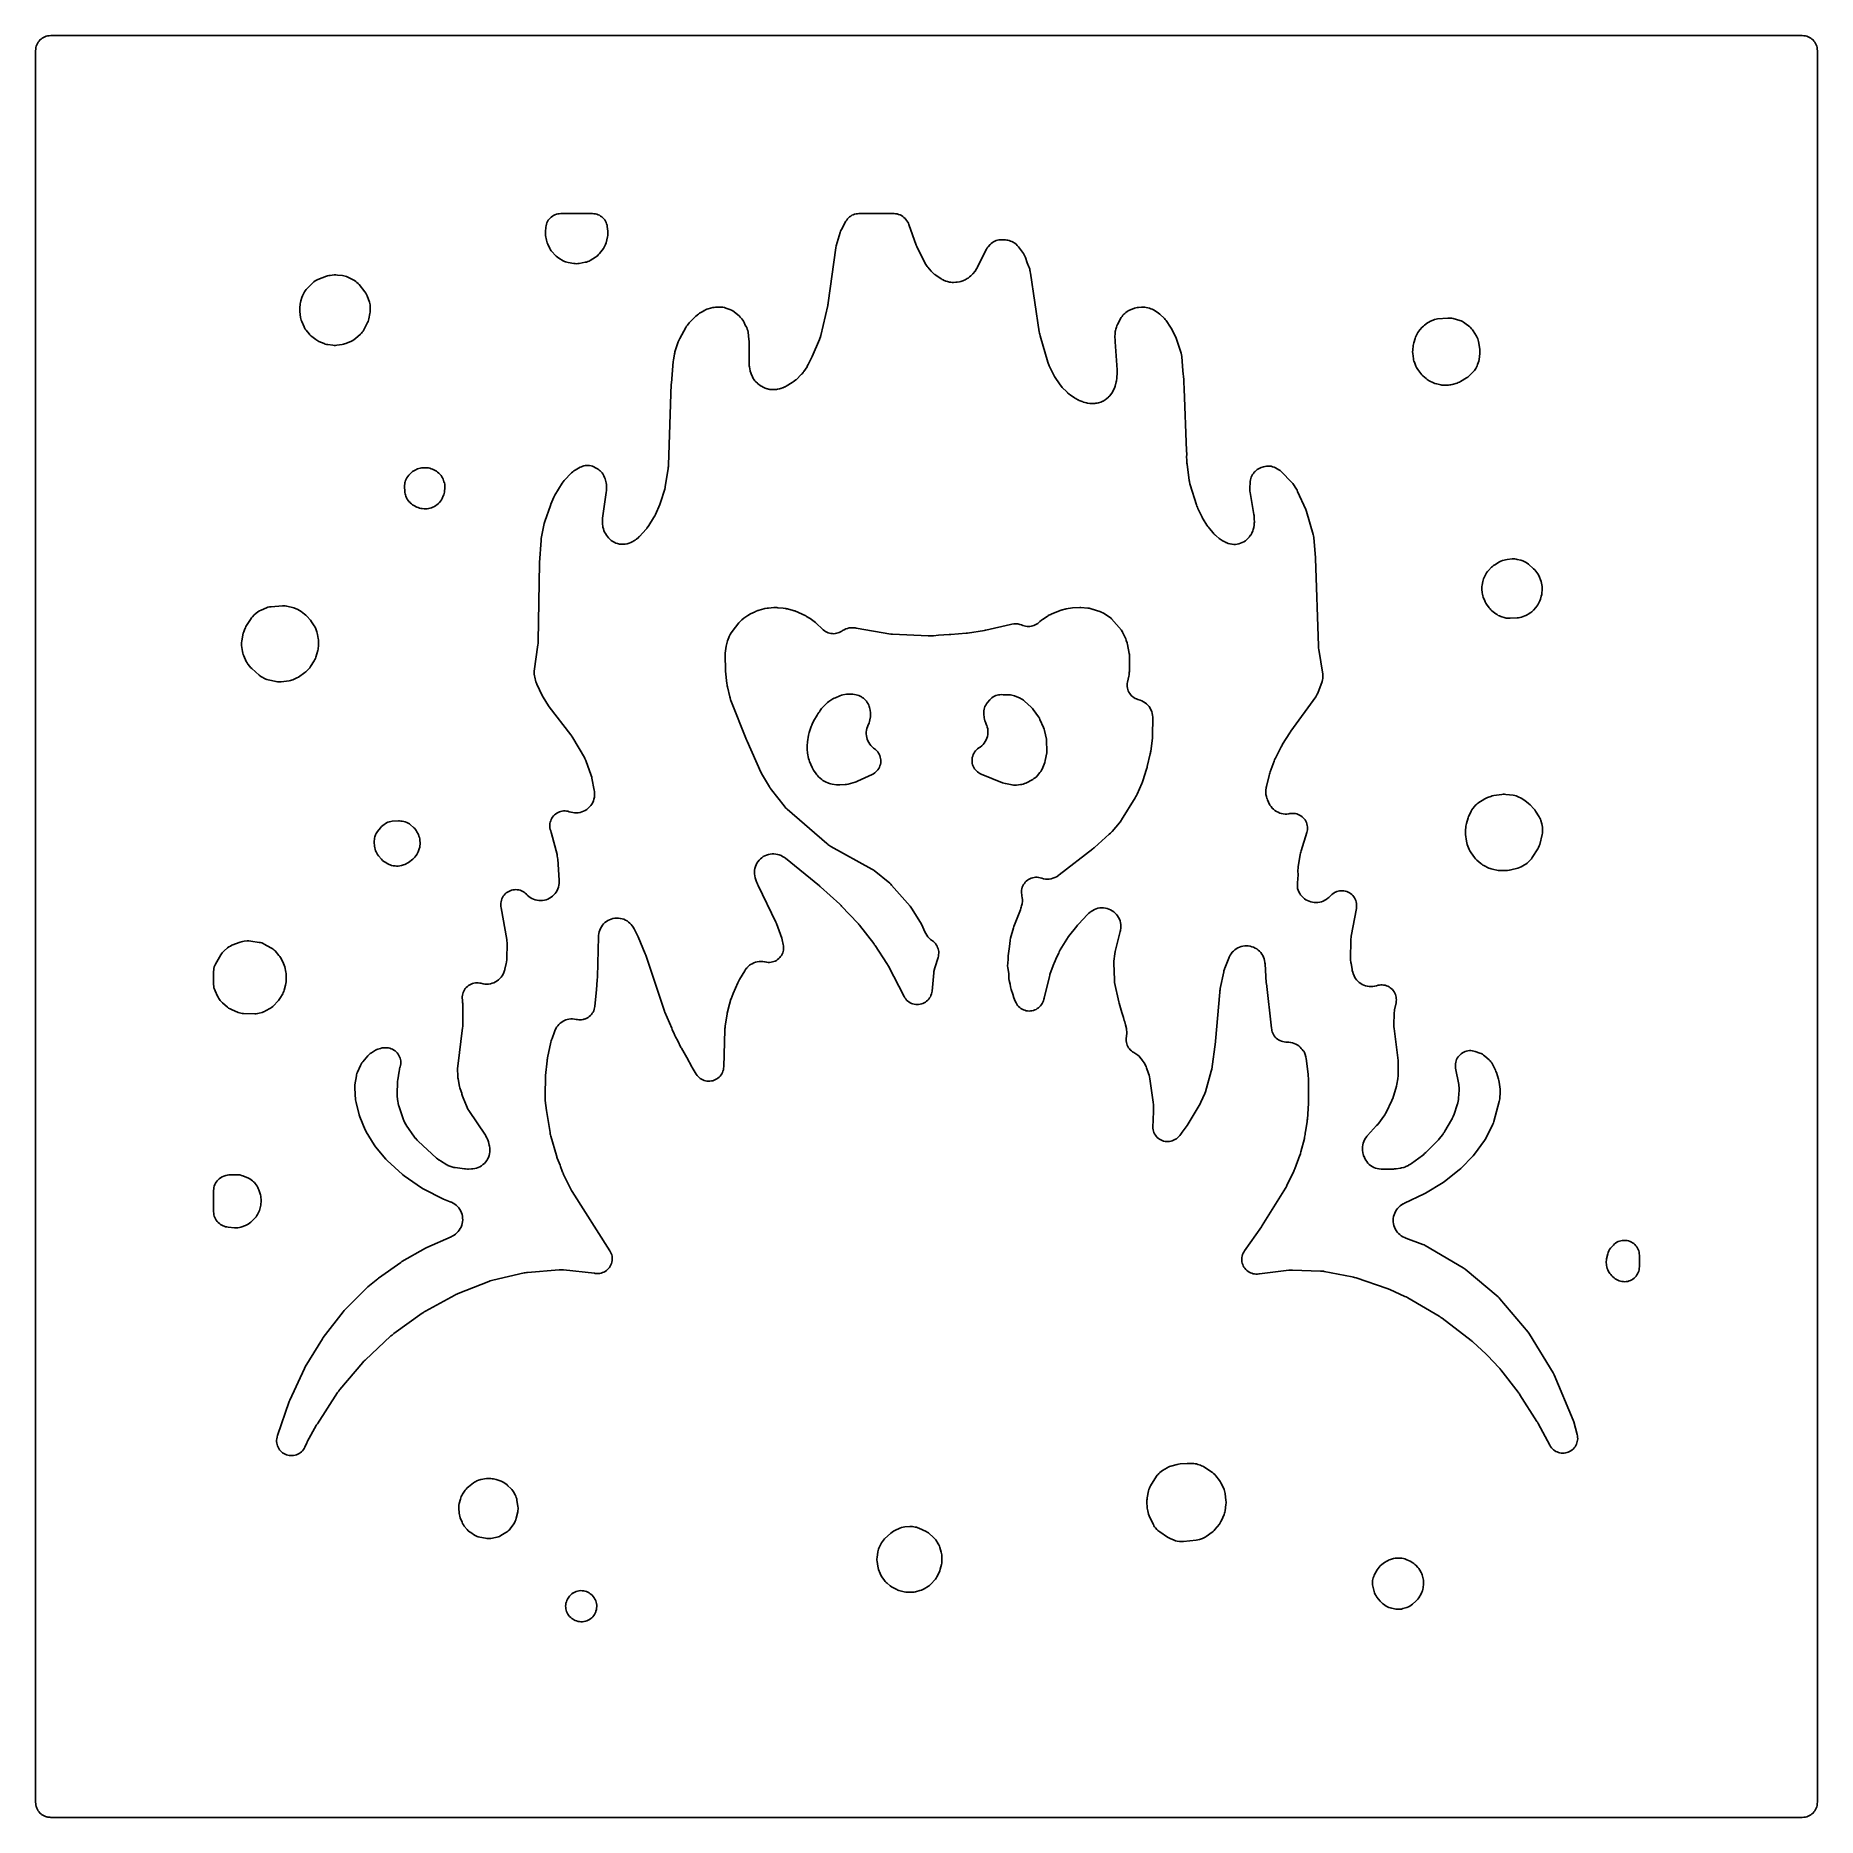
# Model space of a CAD drawing. Header units: millimetres. Extents: x 0 to 300, y 0 to 300.
import ezdxf

# ---------------------------------------------------------------- set-up
doc = ezdxf.new("R2010")
doc.units = ezdxf.units.MM
doc.layers.add('CUT', color=7, linetype='CONTINUOUS')

msp = doc.modelspace()

# ---------------------------------------------------------------- linework, layer by layer
at = {"layer": 'CUT'}
for points in [[(2.1053, -0.135), (1.9757, -0.1157), (1.8629, -0.099), (1.8445, -0.0944), (1.826, -0.0898), (1.7984, -0.0829), (1.7352, -0.067), (1.6252, -0.0395), (1.5507, -0.0128), (1.5233, -0.003), (1.521, -0.0022), (1.5006, 0.0051), (1.3944, 0.0431), (1.274, 0.1), (1.1729, 0.1479), (1.0578, 0.2169), (0.9627, 0.2738), (0.854, 0.3545), (0.7659, 0.4198), (0.7654, 0.4203), (0.7595, 0.4257), (0.7528, 0.4317), (0.6645, 0.5118), (0.5844, 0.5844), (0.4983, 0.6793), (0.4922, 0.6861), (0.4912, 0.6872), (0.4911, 0.6873), (0.4198, 0.7659), (0.3582, 0.849), (0.3502, 0.8598), (0.3375, 0.8769), (0.3356, 0.8795), (0.2738, 0.9627), (0.2686, 0.9715), (0.2486, 1.0048), (0.2285, 1.0384), (0.1994, 1.087), (0.1479, 1.1729), (0.0838, 1.3083), (0.0431, 1.3944), (-0.01, 1.5428), (-0.0395, 1.6252), (-0.0812, 1.7916), (-0.099, 1.8629), (-0.129, 2.065), (-0.135, 2.1053), (-0.15, 2.4114), (-0.15, 297.5872), (-0.135, 297.8933), (-0.099, 298.1357), (-0.0395, 298.3734), (0.0431, 298.6041), (0.1479, 298.8256), (0.2738, 299.0358), (0.4198, 299.2326), (0.5844, 299.4142), (0.7659, 299.5787), (0.9627, 299.7247), (1.1729, 299.8507), (1.3944, 299.9554), (1.6252, 300.038), (1.8629, 300.0975), (2.1053, 300.1335), (2.4114, 300.1485), (297.5886, 300.1485), (297.8947, 300.1335), (298.1371, 300.0975), (298.3748, 300.038), (298.6056, 299.9554), (298.8271, 299.8507), (299.0373, 299.7247), (299.2341, 299.5787), (299.4156, 299.4142), (299.5802, 299.2326), (299.7262, 299.0358), (299.8521, 298.8256), (299.9569, 298.6041), (300.0395, 298.3734), (300.099, 298.1357), (300.135, 297.8933), (300.15, 297.5872), (300.15, 297.0112), (300.15, 2.4114), (300.1379, 2.1654), (300.135, 2.1053), (300.099, 1.8629), (300.0395, 1.6252), (299.9569, 1.3944), (299.8521, 1.1729), (299.7262, 0.9627), (299.5802, 0.7659), (299.4156, 0.5844), (299.2341, 0.4198), (299.0373, 0.2738), (298.8271, 0.1479), (298.6056, 0.0431), (298.3748, -0.0395), (298.1371, -0.099), (297.8947, -0.135), (297.5886, -0.15), (297.073, -0.15), (3, -0.15), (2.4114, -0.15), (2.2197, -0.1406)], [(40.4871, 62.9371), (40.5358, 62.6968), (40.6078, 62.4625), (40.7024, 62.2363), (40.8188, 62.0204), (40.9557, 61.817), (41.1119, 61.628), (41.2858, 61.4552), (41.4759, 61.3003), (41.6802, 61.1647), (41.8968, 61.0498), (42.1236, 60.9567), (42.3584, 60.8862), (42.599, 60.8391), (42.8431, 60.8158), (43.0883, 60.8165), (43.3322, 60.8412), (43.5726, 60.8897), (43.807, 60.9615), (44.0333, 61.0559), (44.2493, 61.172), (44.4528, 61.3087), (44.6419, 61.4647), (44.8149, 61.6385), (44.97, 61.8284), (45.1058, 62.0326), (45.2209, 62.2491), (45.556, 62.9617), (45.6053, 63.0625), (45.6399, 63.1306), (45.6922, 63.2299), (47.1318, 65.8683), (47.2044, 65.9954), (47.2554, 66.0808), (47.333, 66.205), (50.7383, 71.4301), (50.8737, 71.6242), (50.9697, 71.753), (51.1171, 71.9381), (54.9915, 76.5025), (55.137, 76.6642), (55.239, 76.7711), (55.3937, 76.9241), (59.7442, 80.9844), (59.924, 81.1418), (60.0493, 81.2447), (60.2387, 81.3902), (65.0145, 84.8248), (65.2046, 84.9529), (65.3362, 85.0358), (65.5338, 85.152), (70.4842, 87.8642), (70.6936, 87.9706), (70.838, 88.0383), (71.0537, 88.1313), (76.2208, 90.1706), (76.4795, 90.2618), (76.6571, 90.3173), (76.9217, 90.3895), (82.1678, 91.6154), (82.306, 91.6449), (82.3309, 91.6498), (82.6101, 91.6931), (82.6352, 91.6961), (82.7759, 91.7099), (88.0696, 92.1279), (88.2455, 92.1376), (88.2769, 92.1386), (88.6289, 92.1333), (88.6603, 92.1313), (88.8358, 92.1163), (94.0342, 91.5471), (94.1757, 91.5268), (94.4223, 91.5037), (94.6699, 91.5052), (94.9162, 91.5311), (95.1587, 91.5813), (95.3951, 91.6553), (95.623, 91.7523), (95.8402, 91.8713), (96.0445, 92.0112), (96.234, 92.1707), (96.4068, 92.3482), (96.5611, 92.5418), (96.6956, 92.7498), (96.8088, 92.9701), (96.8996, 93.2005), (96.9673, 93.4387), (97.011, 93.6825), (97.0304, 93.9294), (97.0252, 94.177), (96.9956, 94.4229), (96.9418, 94.6646), (96.8643, 94.8999), (96.764, 95.1263), (96.6417, 95.3417), (90.2941, 105.3359), (90.1882, 105.5132), (90.1197, 105.6356), (90.0237, 105.8185), (88.8451, 108.2235), (88.7797, 108.3642), (88.7373, 108.4606), (88.6778, 108.6038), (88.6132, 108.769), (88.3088, 109.5686), (88.2298, 109.7489), (87.7665, 110.9328), (87.7064, 111.0978), (87.6682, 111.2108), (87.6158, 111.3783), (86.6811, 114.6372), (86.6233, 114.8653), (86.589, 115.0214), (86.5457, 115.2527), (85.9626, 119.0147), (85.7386, 120.6806), (85.7308, 120.8569), (85.7176, 122.4291), (85.7619, 123.8164), (85.7691, 124.0417), (85.7707, 124.0936), (85.7955, 124.868), (86.0638, 127.3672), (86.0895, 127.5593), (86.1103, 127.6894), (86.1459, 127.8799), (86.7074, 130.5097), (86.7658, 130.7452), (86.8105, 130.9038), (86.884, 131.1351), (87.2817, 132.2598), (87.347, 132.431), (87.3594, 132.4613), (87.5021, 132.7664), (87.6589, 133.0307), (87.8407, 133.2784), (88.0458, 133.5072), (88.2723, 133.7149), (88.5179, 133.8995), (88.7804, 134.0592), (88.9766, 134.1537), (89.1275, 134.2183), (89.1996, 134.2448), (89.4476, 134.3237), (89.7436, 134.3873), (90.0444, 134.4222), (90.3471, 134.428), (90.649, 134.4047), (90.9759, 134.3474), (90.978, 134.347), (90.978, 134.3472), (91.1507, 134.3083), (91.3899, 134.2782), (91.631, 134.2713), (91.8716, 134.2877), (92.1095, 134.3272), (92.2346, 134.3606), (92.2698, 134.3684), (92.2956, 134.3769), (92.3425, 134.3894), (92.409, 134.4143), (92.5087, 134.4471), (92.7385, 134.5495), (92.9569, 134.6744), (93.1615, 134.8206), (93.3505, 134.9867), (93.5218, 135.1709), (93.6737, 135.3714), (93.8048, 135.5861), (93.9135, 135.8129), (93.999, 136.0495), (94.0602, 136.2935), (94.0966, 136.5424), (94.3673, 139.3891), (94.4443, 140.1296), (94.4477, 140.165), (94.4483, 140.1714), (94.4572, 140.3212), (94.4578, 140.3398), (94.5034, 140.8198), (94.5063, 140.8527), (94.5068, 140.8587), (94.5143, 140.998), (94.5265, 141.4691), (94.5288, 141.5018), (94.528, 141.5303), (94.7017, 148.2614), (94.7109, 148.4447), (94.7134, 148.4775), (94.755, 148.8126), (94.8228, 149.1131), (94.9196, 149.4055), (95.0446, 149.6871), (95.1965, 149.955), (95.3739, 150.2069), (95.5751, 150.4401), (95.7981, 150.6526), (96.0409, 150.8422), (96.301, 151.0072), (96.5761, 151.1459), (96.8634, 151.257), (97.1601, 151.3395), (97.4636, 151.3926), (97.7708, 151.4158), (98.0787, 151.4087), (98.3845, 151.3716), (98.6852, 151.3047), (98.9779, 151.2088), (99.2598, 151.0846), (99.5283, 150.9335), (99.7806, 150.7568), (100.0145, 150.5563), (100.2276, 150.3339), (100.4179, 150.0917), (100.5995, 149.807), (100.6158, 149.7785), (100.703, 149.6168), (101.3849, 148.2745), (102.6109, 145.3815), (102.6532, 145.2773), (102.6809, 145.206), (102.6869, 145.1898), (102.6873, 145.1889), (105.851, 135.728), (105.8633, 135.692), (105.8656, 135.6855), (105.9237, 135.5358), (107.0598, 132.8649), (107.1479, 132.6162), (107.2633, 132.3435), (107.3935, 132.0803), (107.5879, 131.6232), (107.6929, 131.4061), (108.0647, 130.7233), (108.6048, 129.6313), (108.6191, 129.6029), (108.6217, 129.5978), (108.6858, 129.4801), (109.5955, 127.912), (110.4537, 126.3361), (110.4663, 126.3132), (110.4686, 126.3091), (110.5243, 126.2142), (111.2033, 125.1144), (111.3427, 124.9117), (111.5012, 124.7237), (111.6775, 124.5522), (111.8698, 124.3988), (112.0763, 124.2651), (112.2948, 124.1523), (112.5234, 124.0615), (112.7599, 123.9937), (113.0018, 123.9494), (113.2469, 123.9291), (113.4928, 123.9329), (113.7372, 123.9609), (113.9776, 124.0128), (114.2118, 124.0881), (114.4374, 124.186), (114.6523, 124.3056), (114.8545, 124.4458), (115.0418, 124.6051), (115.2126, 124.7821), (115.3652, 124.975), (115.4981, 125.182), (115.61, 125.401), (115.6999, 125.63), (115.7668, 125.8666), (115.8101, 126.1088), (115.8295, 126.3539), (116.0136, 132.5957), (116.0269, 132.8201), (116.0406, 132.9721), (116.0674, 133.1952), (116.3851, 135.3063), (116.3954, 135.3621), (116.3955, 135.3627), (116.397, 135.3681), (116.403, 135.3912), (116.7953, 136.8819), (117.0397, 137.7266), (117.0607, 137.7872), (117.4003, 138.6903), (118.1897, 140.4891), (118.2928, 140.705), (118.3675, 140.8493), (118.4841, 141.0583), (119.3548, 142.5068), (119.4528, 142.6611), (119.4709, 142.6882), (119.5015, 142.7295), (119.6887, 142.9562), (119.8129, 143.0991), (119.8358, 143.1241), (120.0833, 143.3687), (120.1953, 143.459), (120.3499, 143.574), (120.6124, 143.7321), (120.8891, 143.864), (121.1773, 143.9682), (121.4743, 144.0439), (121.7773, 144.0904), (122.0833, 144.1071), (122.3895, 144.094), (122.693, 144.0511), (122.8348, 144.0167), (123.0716, 143.9712), (123.3116, 143.9488), (123.5526, 143.9496), (123.7925, 143.9736), (124.0289, 144.0206), (124.2597, 144.0901), (124.4827, 144.1815), (124.6959, 144.294), (124.8973, 144.4265), (125.0849, 144.5778), (125.2572, 144.7464), (125.4123, 144.9309), (125.549, 145.1294), (125.666, 145.3402), (125.7621, 145.5613), (125.8364, 145.7905), (125.8884, 146.0259), (125.9174, 146.2652), (125.9233, 146.5062), (125.9059, 146.7466), (125.8654, 146.9842), (125.6991, 147.7389), (125.6085, 148.0515), (124.7203, 150.5063), (124.6173, 150.7499), (121.6067, 156.935), (121.5077, 157.1562), (121.4454, 157.3085), (121.361, 157.5357), (121.2011, 158.0123), (121.1464, 158.1898), (121.1374, 158.2218), (121.0613, 158.5546), (121.0223, 158.8637), (121.0141, 159.175), (121.0367, 159.4857), (121.09, 159.7926), (121.1733, 160.0928), (121.286, 160.3832), (121.4268, 160.661), (121.5944, 160.9236), (121.7872, 161.1683), (122.0032, 161.3927), (122.2404, 161.5946), (122.4963, 161.7721), (122.7686, 161.9234), (123.0546, 162.047), (123.3513, 162.1417), (123.656, 162.2066), (123.9655, 162.241), (124.277, 162.2447), (124.5873, 162.2175), (124.8934, 162.1597), (125.1923, 162.0719), (125.481, 161.955), (125.7568, 161.8101), (126.0418, 161.6222), (126.0686, 161.6026), (126.2157, 161.4891), (131.9586, 156.826), (132.0309, 156.7657), (132.0796, 156.7241), (132.1505, 156.662), (135.4036, 153.7376), (135.5156, 153.6327), (135.5901, 153.5599), (135.6977, 153.4506), (138.4034, 150.5853), (138.53, 150.4442), (138.6136, 150.3462), (138.733, 150.1989), (141.1102, 147.1079), (141.1945, 146.9939), (141.2503, 146.9154), (141.3301, 146.7984), (143.3187, 143.7632), (143.4211, 143.5978), (143.4876, 143.4837), (143.5813, 143.3132), (146.2201, 138.198), (146.3442, 137.9841), (146.4889, 137.7835), (146.6526, 137.5981), (146.8339, 137.4299), (147.0309, 137.2804), (147.2418, 137.1511), (147.4644, 137.0432), (147.6965, 136.9579), (147.936, 136.8959), (148.1804, 136.8579), (148.4273, 136.8442), (148.6744, 136.855), (148.9193, 136.8902), (149.1594, 136.9494), (149.3925, 137.032), (149.6164, 137.1373), (149.8287, 137.2641), (150.0274, 137.4113), (150.2107, 137.5775), (150.3766, 137.7609), (150.5236, 137.9598), (150.6502, 138.1723), (150.7552, 138.3963), (150.8375, 138.6295), (150.8964, 138.8697), (150.9313, 139.1146), (151.2144, 142.1837), (151.2385, 142.3855), (151.2438, 142.4214), (151.3247, 142.8195), (151.3338, 142.8546), (151.3903, 143.0498), (151.9442, 144.7863), (152.0077, 145.0254), (152.0472, 145.2697), (152.0623, 145.5167), (152.053, 145.764), (152.0192, 146.0091), (151.9614, 146.2497), (151.8801, 146.4834), (151.7761, 146.7079), (151.6504, 146.921), (151.5043, 147.1207), (151.3391, 147.3049), (151.1565, 147.472), (151.0083, 147.5828), (150.6865, 147.8233), (150.4575, 148.0326), (150.2502, 148.2634), (150.0667, 148.5135), (149.8935, 148.8062), (149.8781, 148.8355), (149.7959, 149.0012), (149.1547, 150.3789), (149.0074, 150.6503), (147.4686, 153.1093), (147.3567, 153.2733), (147.2321, 153.4279), (144.1203, 156.9899), (143.9746, 157.143), (143.8165, 157.2833), (141.186, 159.4263), (141.0054, 159.5604), (140.8135, 159.6777), (133.8948, 163.4899), (133.7243, 163.5897), (133.6944, 163.6083), (133.3705, 163.8343), (133.3427, 163.8559), (133.1901, 163.9814), (126.526, 169.7602), (126.3923, 169.8819), (126.3689, 169.9043), (126.1199, 170.1663), (126.0988, 170.1908), (125.9841, 170.3305), (123.8926, 173.0058), (123.7529, 173.1966), (123.6622, 173.3291), (123.5348, 173.5283), (122.3571, 175.5048), (122.2507, 175.6958), (122.1823, 175.8275), (122.0872, 176.0244), (119.7548, 181.2372), (119.7221, 181.3124), (119.7004, 181.3638), (119.6694, 181.4396), (117.0357, 188.0913), (116.9854, 188.226), (116.9768, 188.2503), (116.8918, 188.5249), (116.8851, 188.5498), (116.8505, 188.6894), (116.4656, 190.3821), (116.4249, 190.5876), (116.4011, 190.7278), (116.3719, 190.9352), (116.1337, 193.0557), (116.1189, 193.2195), (116.1113, 193.331), (116.1038, 193.4953), (116.0564, 195.4577), (116.0556, 195.5985), (116.0559, 195.6238), (116.0703, 195.9051), (116.0725, 195.9302), (116.0876, 196.0703), (116.2348, 197.2312), (116.2682, 197.4446), (116.2752, 197.4825), (116.3784, 197.9018), (116.3897, 197.9385), (116.4593, 198.1431), (116.6643, 198.6934), (116.7363, 198.8724), (116.75, 198.9041), (116.9073, 199.2219), (117.0964, 199.522), (117.1163, 199.5501), (117.2315, 199.705), (118.3877, 201.1781), (118.4714, 201.2797), (118.7018, 201.5176), (118.7278, 201.5417), (118.8767, 201.6729), (119.225, 201.9636), (119.7346, 202.3302), (119.8718, 202.4244), (119.8968, 202.4407), (120.183, 202.6103), (120.2093, 202.6243), (120.3578, 202.6995), (121.1122, 203.0603), (121.2602, 203.1272), (121.287, 203.1386), (121.5911, 203.2528), (121.6187, 203.2619), (121.7742, 203.309), (122.5669, 203.5308), (122.7479, 203.5766), (122.7804, 203.584), (123.148, 203.6483), (123.181, 203.6524), (123.3668, 203.6708), (124.2607, 203.7367), (124.4169, 203.745), (124.4449, 203.7459), (124.7577, 203.7428), (124.7857, 203.7413), (124.9418, 203.73), (125.8654, 203.6436), (126.2157, 203.584), (126.2934, 203.5708), (126.39, 203.5544), (126.5982, 203.5189), (127.5413, 203.2692), (127.6829, 203.2287), (127.7081, 203.221), (127.784, 203.1944), (127.8228, 203.1775), (129.6488, 202.3332), (129.7942, 202.2613), (130.2991, 201.9546), (130.3842, 201.8942), (131.2668, 201.2327), (132.6027, 200.007), (132.7884, 199.8525), (132.9882, 199.7166), (133.2001, 199.6006), (133.4223, 199.5056), (133.6526, 199.4325), (133.8889, 199.382), (134.1289, 199.3545), (134.3705, 199.3504), (134.6113, 199.3695), (134.8492, 199.4118), (135.0819, 199.4769), (135.3072, 199.5642), (135.523, 199.6728), (135.7274, 199.8017), (135.831, 199.8743), (136.0994, 200.0255), (136.3813, 200.1498), (136.6741, 200.2459), (136.9748, 200.3128), (137.2806, 200.35), (137.5886, 200.3572), (137.9253, 200.3319), (137.9579, 200.3278), (138.1396, 200.3007), (143.9607, 199.284), (144.2752, 199.2494), (150.2696, 198.9718), (150.5679, 198.9758), (150.9427, 199.0033), (151.1987, 199.009), (151.9965, 199.0805), (153.8337, 199.2151), (153.972, 199.2216), (154.0967, 199.2343), (156.6806, 199.4236), (156.891, 199.448), (159.7992, 199.911), (159.832, 199.9164), (159.8379, 199.9175), (159.9752, 199.9452), (164.1742, 200.9158), (164.3625, 200.9543), (164.3963, 200.9603), (164.7474, 201.0043), (165.07, 201.0113), (165.3917, 200.9853), (165.709, 200.9264), (166.0185, 200.8353), (166.2551, 200.7384), (166.4798, 200.6587), (166.711, 200.6007), (166.9467, 200.565), (167.1848, 200.5519), (167.423, 200.5615), (167.6592, 200.5938), (167.8913, 200.6485), (168.1171, 200.725), (168.3345, 200.8226), (168.5417, 200.9405), (168.7368, 201.0777), (168.9178, 201.2328), (169.0748, 201.3807), (169.0969, 201.4006), (169.3681, 201.622), (169.3932, 201.6406), (169.5363, 201.7416), (170.3201, 202.2679), (170.4987, 202.3806), (170.5311, 202.3998), (170.9057, 202.5942), (170.94, 202.6096), (171.135, 202.6907), (172.7062, 203.2929), (172.8937, 203.3592), (172.9275, 203.3701), (173.3116, 203.4722), (173.3463, 203.4795), (173.542, 203.5152), (174.6171, 203.682), (175.8465, 203.7679), (175.9884, 203.7747), (177.2155, 203.6558), (177.4015, 203.6322), (178.0735, 203.4415), (178.0785, 203.4401), (178.1274, 203.4262), (178.6637, 203.274), (179.2373, 203.0744), (179.3919, 203.0168), (179.4193, 203.0059), (179.696, 202.8814), (179.9606, 202.733), (179.9857, 202.7175), (180.1241, 202.6275), (181.028, 202.0104), (181.1075, 201.9535), (181.1769, 201.8778), (182.8701, 199.9401), (182.9484, 199.8035), (182.9619, 199.7772), (183.0345, 199.6287), (183.5706, 198.4661), (183.659, 198.258), (183.6737, 198.2205), (183.8122, 197.7903), (183.8222, 197.7513), (183.8717, 197.5307), (184.1632, 196.0219), (184.1956, 195.826), (184.2005, 195.7909), (184.2342, 195.3953), (184.2353, 195.3599), (184.2364, 195.1613), (184.1905, 192.9857), (184.1826, 192.8083), (184.1804, 192.7766), (184.1394, 192.4239), (184.1342, 192.3926), (184.1012, 192.218), (183.8807, 191.1863), (183.8408, 190.9398), (183.8257, 190.6906), (183.8355, 190.4411), (183.8701, 190.1939), (183.9292, 189.9513), (184.0122, 189.7158), (184.1183, 189.4898), (184.2464, 189.2755), (184.3953, 189.075), (184.5634, 188.8904), (184.7491, 188.7235), (184.9505, 188.5759), (185.1656, 188.4492), (185.3923, 188.3445), (185.6283, 188.263), (186.0135, 188.1511), (186.3047, 188.034), (186.5827, 187.8884), (186.8448, 187.7159), (187.0884, 187.5181), (187.3111, 187.297), (187.5106, 187.0548), (187.685, 186.7939), (187.8326, 186.5169), (187.9518, 186.2266), (188.0414, 185.9259), (188.1007, 185.6177), (188.1316, 185.2751), (188.133, 185.2417), (188.1358, 185.0546), (188.1093, 182.3268), (188.1003, 182.1021), (188.0897, 181.9498), (188.0673, 181.7261), (187.7865, 179.573), (187.7591, 179.3959), (187.7376, 179.2762), (187.7017, 179.1007), (187.214, 176.9719), (187.1733, 176.8108), (187.1432, 176.702), (187.0954, 176.5428), (186.4407, 174.526), (186.3808, 174.3555), (186.3373, 174.2406), (186.2692, 174.0732), (185.5004, 172.306), (185.3852, 172.0649), (185.3012, 171.9043), (185.1691, 171.672), (182.8932, 167.9835), (182.8134, 167.8597), (182.7987, 167.8378), (182.6248, 167.6001), (182.6084, 167.5794), (182.5146, 167.4658), (181.2695, 166.0171), (181.1049, 165.8377), (180.9892, 165.7196), (180.8133, 165.5513), (178.3344, 163.3288), (178.2326, 163.2407), (178.1623, 163.1822), (178.0574, 163.0978), (172.3683, 158.6904), (172.2157, 158.5782), (172.188, 158.5589), (171.8927, 158.3745), (171.6077, 158.2344), (171.31, 158.1237), (171.0027, 158.0436), (170.6889, 157.9949), (170.3718, 157.9781), (170.0545, 157.9934), (169.7405, 158.0406), (169.4328, 158.1192), (169.3744, 158.1407), (169.1368, 158.2145), (168.8931, 158.2644), (168.6456, 158.2899), (168.3969, 158.2906), (168.1493, 158.2666), (167.9053, 158.218), (167.6673, 158.1455), (167.4377, 158.0497), (167.2188, 157.9316), (167.0127, 157.7923), (166.8215, 157.6331), (166.647, 157.4558), (166.491, 157.262), (166.3551, 157.0537), (166.2405, 156.8329), (166.1485, 156.6018), (166.0798, 156.3627), (166.0353, 156.1179), (166.0153, 155.8699), (166.0201, 155.6212), (166.0495, 155.3742), (166.0895, 155.1939), (166.0899, 155.1918), (166.1477, 154.8501), (166.1688, 154.5347), (166.1581, 154.2188), (166.1117, 153.8754), (166.1056, 153.8423), (166.0663, 153.6579), (166.0238, 153.4803), (165.957, 153.2373), (165.9061, 153.0741), (165.8231, 152.8362), (164.7324, 150.0183), (164.6512, 149.7708), (164.1818, 148.0415), (164.1134, 147.693), (164.0757, 147.3882), (164.0646, 147.3417), (164.0325, 147.1236), (163.9804, 146.6158), (163.7874, 145.0532), (163.7712, 144.8609), (163.7698, 144.6678), (163.7723, 144.5887), (163.6823, 143.7114), (163.6697, 143.5031), (163.6745, 143.2945), (163.6967, 143.087), (163.853, 142.0401), (163.8716, 141.4516), (163.8965, 141.1707), (163.9528, 140.8943), (164.1177, 140.2678), (164.1832, 139.8288), (164.2257, 139.611), (164.2873, 139.3978), (164.5562, 138.6021), (164.7272, 137.9526), (164.8119, 137.6904), (164.9249, 137.4392), (165.097, 137.1069), (165.2203, 136.8951), (165.3637, 136.6963), (165.5259, 136.5125), (165.7054, 136.3455), (165.9003, 136.1969), (166.1089, 136.068), (166.329, 135.9602), (166.5587, 135.8745), (166.7957, 135.8117), (167.0376, 135.7724), (167.2823, 135.757), (167.5272, 135.7657), (167.7702, 135.7982), (168.0088, 135.8545), (168.2408, 135.9338), (168.4638, 136.0354), (168.6759, 136.1584), (168.8748, 136.3016), (169.0588, 136.4636), (169.2261, 136.6428), (169.375, 136.8375), (169.5041, 137.0459), (169.6121, 137.266), (169.6981, 137.4955), (169.7613, 137.7324), (169.8062, 137.9417), (170.7187, 141.5921), (170.7699, 141.7765), (170.8078, 141.9008), (170.8683, 142.0824), (171.4492, 143.6884), (171.5062, 143.8362), (171.5078, 143.8401), (171.9752, 144.8734), (172.2765, 145.5277), (172.3738, 145.7239), (172.4438, 145.8551), (172.5525, 146.0452), (173.6506, 147.8428), (173.7608, 148.0126), (173.8386, 148.1258), (173.9578, 148.2894), (175.313, 150.0488), (175.4372, 150.2017), (175.5244, 150.3033), (175.6565, 150.4494), (177.0902, 151.9534), (177.2603, 152.1209), (177.3794, 152.2308), (177.5598, 152.3871), (177.7084, 152.5018), (177.7354, 152.5216), (178.0233, 152.711), (178.3019, 152.8567), (178.5936, 152.9739), (178.8956, 153.0613), (179.2048, 153.1182), (179.5181, 153.1439), (179.8324, 153.1382), (180.1446, 153.1012), (180.4515, 153.0331), (180.7501, 152.9348), (181.0374, 152.8071), (181.3105, 152.6514), (181.5667, 152.4692), (181.8034, 152.2623), (182.0183, 152.0328), (182.2092, 151.783), (182.3742, 151.5154), (182.5116, 151.2326), (182.6201, 150.9376), (182.6987, 150.6332), (182.7464, 150.3224), (182.7629, 150.0085), (182.7479, 149.6945), (182.6972, 149.3536), (182.6906, 149.3208), (182.6492, 149.1379), (181.7971, 145.7678), (181.7348, 145.419), (181.601, 144.159), (181.5879, 143.8289), (181.6625, 141.0121), (181.6782, 140.7906), (181.7136, 140.5712), (182.3921, 137.2955), (182.4543, 137.0555), (182.939, 135.5072), (183.1966, 134.6472), (183.3369, 134.1787), (183.4175, 133.9096), (183.559, 133.4372), (183.6863, 132.8199), (183.7203, 132.6311), (183.7255, 132.5972), (183.7611, 132.2463), (183.7606, 131.9246), (183.7274, 131.6046), (183.6946, 131.4477), (183.6563, 131.2063), (183.6418, 130.9623), (183.6512, 130.718), (183.6845, 130.4758), (183.7412, 130.2381), (183.8208, 130.007), (183.9227, 129.7848), (184.0457, 129.5736), (184.1888, 129.3754), (184.3506, 129.1922), (184.5295, 129.0256), (184.7238, 128.8773), (184.9316, 128.7487), (185.2898, 128.5505), (185.5914, 128.3403), (185.8329, 128.1344), (185.9606, 128.0028), (186.2082, 127.7114), (186.2421, 127.6692), (186.2607, 127.6437), (186.3612, 127.4987), (186.6594, 127.0458), (186.7779, 126.8536), (186.7979, 126.8188), (186.999, 126.4148), (187.0148, 126.3778), (187.0967, 126.1675), (187.4418, 125.1967), (187.5119, 124.9217), (187.5731, 124.6814), (187.5928, 124.6041), (187.6519, 124.372), (187.6581, 124.3342), (188.2031, 120.384), (188.2074, 120.3416), (188.2357, 119.9946), (188.2452, 119.826), (188.25, 119.6467), (188.2442, 119.0733), (188.2119, 117.18), (188.2058, 117.0987), (188.1473, 116.4889), (188.1359, 116.2407), (188.1492, 115.9926), (188.187, 115.7471), (188.2491, 115.5066), (188.3346, 115.2733), (188.443, 115.0498), (188.5729, 114.838), (188.7233, 114.6403), (188.8925, 114.4584), (189.0789, 114.2942), (189.2807, 114.1493), (189.4959, 114.0252), (189.7224, 113.9231), (189.9578, 113.8439), (190.2, 113.7885), (190.4465, 113.7574), (190.6948, 113.7509), (190.9426, 113.7691), (191.1873, 113.8117), (191.4266, 113.8785), (191.6581, 113.9687), (191.8795, 114.0814), (192.0314, 114.1788), (192.05, 114.1896), (192.0647, 114.2002), (192.0886, 114.2155), (192.1149, 114.2364), (192.2517, 114.3349), (192.4381, 114.4996), (192.6071, 114.682), (192.6965, 114.7886), (192.852, 114.9948), (193.0744, 115.3239), (193.9463, 116.4648), (194.1162, 116.7177), (196.1102, 120.1164), (196.2409, 120.3717), (196.8887, 121.8388), (197.0046, 122.1585), (198.0012, 125.6287), (198.075, 125.978), (198.7053, 130.5572), (198.7085, 130.5819), (198.7091, 130.5863), (198.7202, 130.6906), (199.4219, 138.9391), (199.448, 139.1643), (199.4703, 139.3167), (199.5099, 139.5401), (200.0956, 142.3448), (200.131, 142.4981), (200.1379, 142.5253), (200.2277, 142.8266), (200.2369, 142.8533), (200.2912, 143.0008), (200.9413, 144.6593), (201.0114, 144.826), (201.0246, 144.8555), (201.1752, 145.1519), (201.338, 145.4078), (201.5247, 145.6468), (201.7336, 145.8668), (201.9626, 146.0656), (202.2098, 146.2414), (202.4727, 146.3926), (202.749, 146.5177), (203.036, 146.6157), (203.3312, 146.6855), (203.6317, 146.7266), (203.9347, 146.7386), (204.2376, 146.7213), (204.5373, 146.6749), (204.8312, 146.5999), (205.1164, 146.4969), (205.3905, 146.3669), (205.6507, 146.2111), (205.8947, 146.0309), (206.1202, 145.8281), (206.3252, 145.6046), (206.5076, 145.3623), (206.6659, 145.1035), (206.7985, 144.8308), (206.9042, 144.5465), (206.982, 144.2533), (207.036, 143.9253), (207.0397, 143.8932), (207.0561, 143.713), (207.2705, 140.4971), (207.2759, 140.43), (207.2773, 140.415), (207.2824, 140.3655), (208.1355, 132.8745), (208.1758, 132.6299), (208.1986, 132.5448), (208.2077, 132.4891), (208.2736, 132.2446), (208.3639, 132.0081), (208.4776, 131.7819), (208.6137, 131.5684), (208.7706, 131.3697), (208.9469, 131.1879), (209.1406, 131.0249), (209.3498, 130.8823), (209.5724, 130.7616), (209.806, 130.664), (210.0483, 130.5906), (210.2968, 130.542), (210.5489, 130.5188), (210.7966, 130.5212), (210.7446, 130.5206), (211.0744, 130.5089), (211.3728, 130.4695), (211.6661, 130.4018), (211.9515, 130.3063), (212.2266, 130.184), (212.4887, 130.036), (212.7354, 129.8636), (212.9645, 129.6684), (213.1739, 129.4522), (213.3391, 129.2452), (213.502, 129.0605), (213.598, 128.9713), (213.6951, 128.7778), (213.8275, 128.4271), (213.9338, 128.0062), (213.9412, 127.9672), (213.9764, 127.7472), (214.3164, 125.1162), (214.3387, 124.8893), (214.3492, 124.7349), (214.3577, 124.5071), (214.3853, 120.5141), (214.3836, 120.3744), (214.3808, 120.2794), (214.3739, 120.1398), (214.196, 117.5139), (214.1811, 117.3488), (214.1686, 117.2369), (214.1464, 117.0727), (213.8889, 115.4355), (213.8427, 115.1522), (213.8139, 114.9759), (213.805, 114.9209), (213.7371, 114.5043), (213.7211, 114.426), (213.6841, 114.2627), (213.1161, 111.9943), (213.0576, 111.7865), (213.0139, 111.6466), (212.9436, 111.4424), (212.089, 109.1758), (212.0255, 109.0181), (211.9799, 108.912), (211.9092, 108.7573), (210.7494, 106.3636), (210.6588, 106.1885), (210.5942, 106.0713), (210.4945, 105.9012), (206.5907, 99.6236), (206.5338, 99.535), (206.4943, 99.4753), (206.435, 99.3883), (203.5924, 95.3428), (203.4628, 95.1378), (203.3536, 94.9211), (203.2659, 94.6949), (203.2005, 94.4613), (203.1581, 94.2224), (203.1391, 93.9806), (203.1436, 93.738), (203.1716, 93.497), (203.2228, 93.2599), (203.2967, 93.0288), (203.3927, 92.806), (203.5099, 92.5936), (203.6471, 92.3935), (203.803, 92.2076), (203.9762, 92.0377), (204.1651, 91.8855), (204.3678, 91.7522), (204.5825, 91.6392), (204.8071, 91.5476), (205.0396, 91.4782), (205.2777, 91.4316), (205.5192, 91.4083), (205.7618, 91.4086), (206.0032, 91.4323), (206.1397, 91.4525), (211.0774, 92.0606), (211.2232, 92.0756), (211.2493, 92.0778), (211.5421, 92.0908), (211.5684, 92.091), (211.7149, 92.0889), (216.3977, 91.9304), (216.5439, 91.9226), (216.5701, 91.9207), (216.861, 91.888), (216.8869, 91.8841), (217.0312, 91.8592), (221.7253, 90.9565), (221.9767, 90.8991), (222.1458, 90.8543), (222.3926, 90.7798), (227.635, 88.9987), (227.8107, 88.934), (227.9289, 88.8872), (228.1012, 88.8138), (230.6452, 87.6552), (230.8195, 87.5702), (230.9365, 87.5095), (231.1062, 87.4157), (236.3835, 84.3176), (236.5806, 84.1935), (236.7117, 84.1051), (236.9007, 83.969), (241.8079, 80.199), (241.9341, 80.0976), (242.0183, 80.027), (242.14, 79.9203), (244.2683, 77.9714), (244.3709, 77.8739), (244.4393, 77.8063), (244.5381, 77.705), (246.4963, 75.6195), (246.6103, 75.4923), (246.6858, 75.4042), (246.794, 75.272), (249.7449, 71.4917), (249.855, 71.3432), (249.9273, 71.2405), (250.03, 71.0867), (252.8909, 66.5655), (252.9625, 66.4477), (253.0096, 66.3667), (253.0768, 66.2464), (255.0488, 62.5548), (255.1736, 62.3463), (255.3179, 62.151), (255.4805, 61.9706), (255.6599, 61.8068), (255.8543, 61.6612), (256.0619, 61.5352), (256.2808, 61.4299), (256.5089, 61.3463), (256.744, 61.2853), (256.9839, 61.2473), (257.2263, 61.2329), (257.4691, 61.242), (257.7097, 61.2746), (257.9461, 61.3305), (258.176, 61.409), (258.3971, 61.5094), (258.6075, 61.6308), (258.8051, 61.7721), (258.988, 61.9319), (259.1546, 62.1087), (259.3032, 62.3008), (259.4325, 62.5064), (259.5412, 62.7236), (259.6283, 62.9503), (259.6931, 63.1844), (259.7348, 63.4237), (259.753, 63.6659), (259.7477, 63.9087), (259.7189, 64.1499), (259.6667, 64.3871), (259.0924, 66.5048), (258.9839, 66.82), (255.7817, 74.4305), (255.6161, 74.7555), (251.6442, 81.3178), (251.5344, 81.4839), (251.4118, 81.6407), (246.6459, 87.2583), (246.5023, 87.4137), (246.346, 87.5564), (240.7789, 92.2254), (240.6134, 92.3528), (240.4378, 92.466), (234.04, 96.2209), (233.8523, 96.3206), (233.6568, 96.404), (230.7809, 97.4886), (230.6112, 97.5574), (230.5812, 97.5704), (230.2794, 97.7193), (230.0187, 97.8814), (229.7749, 98.0681), (229.5506, 98.2776), (229.3477, 98.5081), (229.1683, 98.7572), (229.014, 99.0226), (228.8864, 99.3018), (228.7866, 99.5922), (228.7155, 99.8908), (228.6739, 100.195), (228.6622, 100.5018), (228.6805, 100.8083), (228.7285, 101.1115), (228.8059, 101.4086), (228.9119, 101.6967), (229.0455, 101.9732), (229.2054, 102.2353), (229.3901, 102.4805), (229.5978, 102.7066), (229.8266, 102.9113), (230.0742, 103.0928), (230.3638, 103.2642), (230.3927, 103.2795), (230.5566, 103.361), (233.8813, 104.9141), (234.1254, 105.045), (237.0604, 106.8359), (237.31, 107.0099), (239.8014, 108.9822), (240.0372, 109.1946), (242.1339, 111.339), (242.3689, 111.6173), (244.0563, 113.9396), (244.1713, 114.1126), (244.2716, 114.2945), (245.4538, 116.6681), (245.5541, 116.8975), (245.6309, 117.1358), (246.5283, 120.4858), (246.5798, 120.7237), (246.6079, 120.9656), (246.686, 122.1315), (246.6906, 122.3676), (246.6729, 122.6032), (246.5277, 123.7862), (246.4875, 124.0208), (246.4251, 124.2506), (246.0548, 125.3962), (245.9843, 125.5874), (245.8984, 125.7722), (245.37, 126.7978), (245.2565, 126.9954), (245.1255, 127.1819), (244.9781, 127.3556), (244.8155, 127.5152), (244.0855, 128.1689), (243.8958, 128.3228), (243.6919, 128.4575), (243.4759, 128.5716), (243.2498, 128.6641), (242.4758, 128.9373), (242.2371, 129.0084), (241.9925, 129.0554), (241.7444, 129.0778), (241.4954, 129.0755), (241.2478, 129.0483), (241.0042, 128.9967), (240.7669, 128.9211), (240.5383, 128.8222), (240.3206, 128.7011), (240.1161, 128.559), (239.9268, 128.3972), (239.7545, 128.2173), (239.6009, 128.0212), (239.4677, 127.8108), (239.356, 127.5882), (239.267, 127.3556), (239.2016, 127.1153), (239.1604, 126.8696), (239.1439, 126.6211), (239.1522, 126.3722), (239.1853, 126.1253), (239.6997, 123.3426), (239.7247, 123.1902), (239.7286, 123.1628), (239.7571, 122.8802), (239.7622, 122.5962), (239.7616, 122.5685), (239.7548, 122.4142), (239.6661, 121.0389), (239.6525, 120.8802), (239.6495, 120.8519), (239.6059, 120.5624), (239.5379, 120.2776), (239.5302, 120.2502), (239.4834, 120.098), (238.8564, 118.201), (238.7894, 118.0149), (238.7766, 117.982), (238.6137, 117.6217), (238.5974, 117.5903), (238.5019, 117.4171), (237.3857, 115.5131), (237.2507, 115.2996), (237.1543, 115.1579), (237.0053, 114.9541), (236.4228, 114.2112), (236.2702, 114.0288), (236.1626, 113.9082), (235.9987, 113.7358), (234.1358, 111.8969), (233.9384, 111.7156), (233.8001, 111.5973), (233.5903, 111.4305), (231.7213, 110.0509), (231.5774, 109.9498), (231.5513, 109.9324), (231.2501, 109.751), (231.2224, 109.7361), (231.0658, 109.6561), (230.9532, 109.602), (230.7824, 109.525), (230.7515, 109.5121), (230.4279, 109.3945), (230.0941, 109.3099), (230.0613, 109.3033), (229.8767, 109.2709), (229.1631, 109.1642), (228.9051, 109.1347), (228.7295, 109.1208), (228.4701, 109.1092), (226.8426, 109.093), (226.6567, 109.0958), (226.6235, 109.0971), (226.2832, 109.1276), (225.9769, 109.186), (225.678, 109.2744), (225.3892, 109.392), (225.1136, 109.5376), (224.8537, 109.7098), (224.6121, 109.9069), (224.3913, 110.1269), (224.1933, 110.3677), (224.0201, 110.627), (223.8735, 110.9021), (223.7434, 111.2181), (223.7308, 111.2535), (223.6723, 111.4302), (223.6684, 111.4421), (223.6377, 111.534), (223.6183, 111.5945), (223.5297, 111.9287), (223.4797, 112.2402), (223.4612, 112.5551), (223.4744, 112.8703), (223.5191, 113.1825), (223.5948, 113.4888), (223.7008, 113.7859), (223.8361, 114.0708), (223.9992, 114.3408), (224.2068, 114.6174), (224.2283, 114.6432), (224.3523, 114.7848), (225.8707, 116.4336), (226.0457, 116.646), (227.2391, 118.2688), (227.3669, 118.4604), (227.4764, 118.663), (228.4373, 120.6531), (228.5132, 120.8269), (228.5757, 121.006), (229.2163, 123.0914), (229.2943, 123.4256), (229.4397, 124.323), (229.4628, 124.5094), (229.4718, 124.697), (229.4965, 127.0873), (229.4777, 127.4195), (228.8123, 132.8078), (228.7886, 133.082), (228.7794, 133.2685), (228.7759, 133.5437), (228.8165, 135.2371), (228.8243, 135.405), (228.8264, 135.435), (228.8645, 135.7688), (228.8692, 135.7985), (228.8994, 135.9638), (229.1442, 137.1515), (229.1813, 137.3884), (229.1956, 137.6277), (229.1868, 137.8674), (229.1551, 138.105), (229.1008, 138.3386), (229.0244, 138.5658), (228.9265, 138.7847), (228.8081, 138.9932), (228.6703, 139.1895), (228.5144, 139.3716), (228.3417, 139.5379), (228.1538, 139.6869), (227.9526, 139.8173), (227.7398, 139.9277), (227.5173, 140.0173), (227.2874, 140.0852), (227.052, 140.1307), (226.8133, 140.1534), (226.5735, 140.1532), (226.3348, 140.13), (226.0995, 140.0841), (225.8697, 140.0158), (225.8221, 139.9991), (225.5244, 139.9265), (225.221, 139.8832), (224.9149, 139.8696), (224.6089, 139.8859), (224.3059, 139.9319), (224.0088, 140.0072), (223.7205, 140.111), (223.4436, 140.2424), (223.1809, 140.4001), (222.9348, 140.5827), (222.7075, 140.7883), (222.5014, 141.0151), (222.3183, 141.2608), (222.1601, 141.5232), (222.0154, 141.8264), (222.0028, 141.8565), (221.9363, 142.0267), (221.9049, 142.1133), (221.8531, 142.2664), (221.8445, 142.294), (221.7609, 142.6061), (221.7546, 142.6343), (221.723, 142.7928), (221.5475, 143.7829), (221.5206, 143.9596), (221.5165, 143.9913), (221.4879, 144.3475), (221.4869, 144.3794), (221.4853, 144.5582), (221.5333, 147.6919), (221.5389, 147.8467), (221.5404, 147.8744), (221.5707, 148.1827), (221.5746, 148.2101), (221.5992, 148.3631), (222.4535, 153.0427), (222.4886, 153.3246), (222.4914, 153.6087), (222.4897, 153.6453), (222.466, 153.8906), (222.4183, 154.1324), (222.3471, 154.3683), (222.2529, 154.5961), (222.1368, 154.8135), (221.9998, 155.0184), (221.8434, 155.2088), (221.6689, 155.3828), (221.4782, 155.5389), (221.273, 155.6754), (221.0554, 155.791), (220.8274, 155.8847), (220.5913, 155.9555), (220.3494, 156.0026), (220.1041, 156.0258), (219.8576, 156.0246), (219.6125, 155.9992), (219.3711, 155.9498), (219.1357, 155.8769), (218.9086, 155.7811), (218.9035, 155.7786), (218.6898, 155.6627), (218.4884, 155.5266), (218.3012, 155.3716), (217.8002, 154.9139), (217.6641, 154.7955), (217.6392, 154.7749), (217.374, 154.5757), (217.1156, 154.4181), (216.8433, 154.2861), (216.5595, 154.1809), (216.267, 154.1034), (215.9683, 154.0544), (215.6664, 154.0343), (215.3639, 154.0434), (215.0636, 154.0815), (214.7685, 154.1482), (214.4811, 154.2431), (214.2041, 154.3651), (213.9402, 154.5131), (213.6917, 154.6859), (213.461, 154.8817), (213.2501, 155.0988), (213.0611, 155.3352), (212.8957, 155.5886), (212.7554, 155.8568), (212.6416, 156.1372), (212.5552, 156.4272), (212.5155, 156.6302), (212.5098, 156.7547), (212.5062, 156.9754), (212.5082, 157.1252), (212.5176, 157.3458), (212.6142, 158.6855), (212.6199, 158.9276), (212.6022, 159.1692), (212.5803, 159.2963), (212.5998, 159.5778), (212.617, 159.7603), (212.6316, 159.8841), (212.6577, 160.0656), (213.0045, 162.1231), (213.0538, 162.3664), (213.0928, 162.5303), (213.1581, 162.7698), (214.1032, 165.8316), (214.1642, 166.0702), (214.2014, 166.3137), (214.2144, 166.5597), (214.2032, 166.8057), (214.1678, 167.0495), (214.1086, 167.2886), (214.0262, 167.5207), (213.9213, 167.7436), (213.795, 167.955), (213.6485, 168.1531), (213.4832, 168.3357), (213.3008, 168.5012), (213.1029, 168.6479), (212.8916, 168.7745), (212.6689, 168.8796), (212.4368, 168.9623), (212.1978, 169.0218), (211.9541, 169.0574), (211.708, 169.0689), (211.4621, 169.0562), (211.2185, 169.0193), (211.0502, 168.9852), (210.7442, 168.9539), (210.4366, 168.9527), (210.1304, 168.9815), (209.8284, 169.0402), (209.5337, 169.128), (209.2489, 169.2442), (208.9768, 169.3877), (208.72, 169.557), (208.481, 169.7507), (208.2621, 169.9667), (208.0653, 170.2031), (207.8926, 170.4577), (207.7314, 170.7538), (207.7172, 170.7833), (207.6415, 170.9504), (207.4679, 171.3603), (207.3955, 171.5448), (207.3834, 171.5781), (207.2776, 171.9266), (207.2114, 172.2722), (207.1804, 172.645), (207.1887, 173.0009), (207.2364, 173.3655), (207.243, 173.4007), (207.2847, 173.5964), (207.733, 175.4529), (207.7936, 175.6742), (207.8394, 175.823), (207.9134, 176.0402), (208.6057, 177.8833), (208.6797, 178.0655), (208.7331, 178.1879), (208.8166, 178.366), (209.7818, 180.2938), (209.8641, 180.4491), (209.9226, 180.5532), (210.0121, 180.7045), (211.2172, 182.6353), (211.2887, 182.7455), (211.3386, 182.8195), (211.4138, 182.9271), (215.6278, 188.7308), (215.757, 188.9276), (215.8672, 189.1358), (215.9572, 189.3533), (216.6609, 191.3092), (216.7341, 191.5501), (216.7827, 191.7972), (216.8062, 192.0479), (216.8043, 192.2996), (216.7772, 192.55), (216.1176, 196.6774), (216.0878, 196.9108), (216.0726, 197.0697), (216.0575, 197.3044), (215.5722, 212.0225), (215.5712, 212.0483), (215.571, 212.053), (215.564, 212.1613), (215.2662, 215.5865), (215.2334, 215.8277), (215.1773, 216.0645), (214.0547, 219.9471), (213.9325, 220.2793), (212.5555, 223.337), (212.4652, 223.5177), (212.3606, 223.6905), (211.7182, 224.6607), (211.5816, 224.8477), (211.4283, 225.0211), (209.9712, 226.5238), (209.7943, 226.6893), (209.6023, 226.8369), (209.3968, 226.9652), (208.8114, 227.2927), (208.5807, 227.4066), (208.3395, 227.4961), (208.0904, 227.5604), (207.836, 227.5988), (207.5791, 227.6108), (207.3222, 227.5963), (207.0682, 227.5555), (206.8198, 227.4889), (206.4272, 227.3615), (206.1906, 227.2713), (205.9643, 227.1577), (205.7507, 227.0217), (205.552, 226.8648), (205.3701, 226.6886), (205.2445, 226.5539), (205.0873, 226.368), (204.949, 226.1677), (204.8308, 225.9549), (204.7339, 225.7317), (204.6591, 225.5), (204.6072, 225.2622), (204.5787, 225.0205), (204.4915, 223.7543), (204.4858, 223.5492), (204.497, 223.3443), (204.5249, 223.141), (205.1899, 219.4348), (205.2154, 219.2728), (205.2193, 219.2437), (205.2488, 218.9171), (205.2501, 218.8877), (205.2541, 218.7238), (205.2556, 218.1529), (205.2517, 217.972), (205.2502, 217.9397), (205.219, 217.6086), (205.1561, 217.2821), (205.1485, 217.2506), (205.1015, 217.0759), (205.0528, 216.9109), (204.9877, 216.7112), (204.9751, 216.6759), (204.8252, 216.3203), (204.6364, 215.9837), (204.6163, 215.9521), (204.5051, 215.7879), (204.4107, 215.6627), (204.3917, 215.6386), (204.1855, 215.4008), (203.9782, 215.2019), (203.7466, 215.017), (203.4876, 214.8466), (203.2194, 214.7039), (202.9491, 214.5909), (202.6694, 214.5035), (202.3828, 214.4426), (202.0918, 214.4086), (201.7989, 214.4018), (201.501, 214.4227), (201.1677, 214.4787), (200.8278, 214.5727), (200.4866, 214.7075), (200.4542, 214.7224), (200.2749, 214.8103), (200.0509, 214.9277), (199.8763, 215.0253), (199.8456, 215.0435), (199.5132, 215.2658), (199.4846, 215.2872), (199.3278, 215.4113), (198.8106, 215.8436), (198.692, 215.947), (198.6712, 215.9659), (198.4476, 216.1872), (198.4284, 216.2078), (198.3237, 216.3253), (197.6853, 217.073), (197.5186, 217.283), (197.4106, 217.4295), (197.2593, 217.6509), (196.6344, 218.6395), (196.514, 218.844), (196.4368, 218.9854), (196.3296, 219.197), (195.7454, 220.4472), (195.6483, 220.6743), (195.5875, 220.8305), (195.5055, 221.0635), (194.4366, 224.455), (194.3908, 224.6124), (194.3832, 224.6407), (194.3123, 224.9606), (194.3072, 224.9895), (194.2824, 225.1515), (193.9175, 227.9325), (193.8984, 228.1104), (193.8884, 228.2315), (193.8778, 228.4102), (193.8466, 229.3006), (193.8546, 229.3971), (193.8508, 229.6425), (193.8157, 230.1845), (193.4493, 240.6381), (193.4464, 240.6985), (193.4456, 240.712), (193.4426, 240.7565), (193.3752, 241.6291), (193.3625, 242.0379), (193.3614, 242.0668), (193.3612, 242.0721), (193.3531, 242.1937), (193.217, 243.6786), (193.0322, 246.0718), (192.9931, 246.3593), (192.9209, 246.6404), (192.2172, 248.8421), (192.0869, 249.1687), (191.3606, 250.6718), (191.2634, 250.8533), (191.1517, 251.0262), (190.3863, 252.1102), (190.2453, 252.2915), (190.0883, 252.4591), (189.3443, 253.1837), (189.1258, 253.3732), (188.8867, 253.5362), (188.2636, 253.9102), (188.0444, 254.0274), (187.8145, 254.1222), (187.5764, 254.1938), (187.0486, 254.3241), (186.7883, 254.3739), (186.5242, 254.3959), (186.2592, 254.3898), (185.7522, 254.3512), (185.5217, 254.3228), (185.2947, 254.2731), (185.0734, 254.2026), (184.3898, 253.9492), (184.1867, 253.8636), (183.992, 253.7604), (183.8071, 253.6405), (183.5804, 253.4788), (183.4021, 253.3391), (183.2373, 253.1838), (183.0871, 253.0143), (182.9529, 252.8319), (182.8358, 252.638), (182.2087, 251.4853), (182.1014, 251.2623), (182.0165, 251.0297), (181.9081, 250.6791), (181.8531, 250.4697), (181.8164, 250.2563), (181.7984, 250.0405), (181.7671, 249.2633), (181.7741, 248.9508), (181.7967, 248.6854), (181.7985, 248.5664), (182.12, 243.7995), (182.1284, 243.5822), (182.1297, 243.4345), (182.1255, 243.217), (182.0945, 242.5823), (182.0817, 242.4057), (182.0787, 242.3741), (182.0282, 242.0236), (182.0222, 241.9925), (181.9845, 241.8194), (181.8053, 241.0794), (181.7438, 240.8974), (181.7293, 240.8615), (181.642, 240.6621), (181.503, 240.3681), (181.4209, 240.2048), (181.4055, 240.176), (181.233, 239.8877), (181.0332, 239.6176), (181.0125, 239.5923), (180.8934, 239.4537), (180.8298, 239.3832), (180.6965, 239.243), (180.6721, 239.2186), (180.4079, 238.9805), (180.1205, 238.771), (180.0916, 238.7521), (179.944, 238.6611), (179.773, 238.568), (179.7391, 238.5508), (179.3807, 238.3936), (179.0068, 238.2781), (178.9699, 238.269), (178.7618, 238.2236), (178.6699, 238.2064), (178.4797, 238.1756), (178.4456, 238.171), (178.0928, 238.1416), (177.7387, 238.1485), (177.7044, 238.1509), (177.5127, 238.1695), (177.2175, 238.2058), (177.0501, 238.2302), (177.0203, 238.2353), (176.7164, 238.3009), (176.4197, 238.3935), (176.3912, 238.4039), (176.2336, 238.4651), (175.7286, 238.6744), (175.5419, 238.7578), (175.5091, 238.7736), (175.1509, 238.9702), (175.1199, 238.9895), (174.9493, 239.1022), (174.2103, 239.6198), (174.0719, 239.7216), (174.0476, 239.7403), (173.7856, 239.9622), (173.7631, 239.9831), (173.64, 240.1028), (172.888, 240.8682), (172.77, 240.994), (172.7494, 241.017), (172.5314, 241.2841), (172.513, 241.3089), (172.4134, 241.4497), (171.6822, 242.5358), (171.5786, 242.7027), (171.5197, 242.8094), (171.004, 243.8302), (170.6824, 244.5036), (170.6202, 244.6408), (170.6095, 244.6656), (170.502, 244.9469), (170.4934, 244.9724), (170.4481, 245.1161), (169.1446, 249.567), (169.0807, 249.8165), (169.0432, 249.9872), (168.9966, 250.2406), (167.53, 260.1109), (167.4861, 260.3351), (167.4487, 260.4631), (167.4349, 260.5602), (167.3951, 260.7732), (167.337, 260.9819), (167.2611, 261.1848), (166.973, 261.8637), (166.6676, 262.7545), (166.5746, 262.9871), (166.4588, 263.2092), (166.3213, 263.4186), (165.4852, 264.5629), (165.3079, 264.779), (165.1076, 264.974), (164.8868, 265.1454), (164.7938, 265.2096), (164.585, 265.3391), (164.3645, 265.4474), (164.1344, 265.5336), (163.9467, 265.5936), (163.7316, 265.6519), (163.512, 265.6908), (163.2899, 265.71), (162.6754, 265.7355), (162.4358, 265.734), (162.1974, 265.7096), (161.9624, 265.6624), (161.733, 265.5929), (161.5114, 265.5018), (161.2994, 265.3899), (161.0992, 265.2582), (160.9125, 265.108), (160.741, 264.9405), (160.4003, 264.5743), (160.2413, 264.3855), (160.1017, 264.1819), (159.9828, 263.9656), (158.5931, 261.1105), (158.5318, 260.993), (158.3207, 260.6644), (158.3, 260.6357), (158.18, 260.478), (157.8108, 260.0185), (157.7051, 259.8927), (157.6857, 259.8706), (157.4766, 259.6526), (157.2691, 259.4711), (157.0251, 259.2929), (157.0006, 259.2766), (156.8618, 259.1886), (156.6876, 259.0833), (156.5198, 258.9878), (156.4894, 258.9715), (156.2564, 258.8618), (156.1349, 258.8145), (155.9787, 258.7587), (155.7908, 258.6972), (155.7707, 258.6912), (155.5481, 258.638), (155.1963, 258.5916), (155.1619, 258.5888), (154.9691, 258.5784), (154.5239, 258.5658), (154.3691, 258.5646), (154.3414, 258.565), (154.1286, 258.5765), (153.8917, 258.6159), (153.8604, 258.6226), (153.6862, 258.6646), (153.5401, 258.7034), (153.3238, 258.7681), (153.2856, 258.7807), (152.8666, 258.9484), (152.8302, 258.9656), (152.629, 259.068), (152.504, 259.1365), (152.4641, 259.162), (151.5502, 259.7774), (151.4093, 259.8771), (151.3845, 259.8955), (151.3583, 259.9169), (151.177, 260.0668), (151.1029, 260.1314), (150.9126, 260.3183), (150.8917, 260.341), (150.7772, 260.4701), (150.1995, 261.1531), (150.1303, 261.2398), (150.0118, 261.3967), (149.9914, 261.4253), (149.7798, 261.7565), (149.7625, 261.7871), (149.67, 261.9606), (148.5186, 264.2645), (148.4247, 264.4672), (148.3651, 264.6066), (148.2835, 264.8146), (147.0364, 268.2925), (146.9424, 268.5189), (146.8267, 268.7351), (146.6904, 268.9389), (146.542, 269.1387), (146.3772, 269.3383), (146.1926, 269.5197), (145.9903, 269.6811), (145.7723, 269.8207), (145.5411, 269.937), (145.2991, 270.0288), (145.0489, 270.0951), (144.7932, 270.1351), (144.5347, 270.1485), (144.382, 270.1485), (138.6653, 270.1485), (138.605, 270.1485), (138.3636, 270.1368), (138.1244, 270.1019), (137.8897, 270.044), (137.6617, 269.9637), (137.4425, 269.8618), (137.2342, 269.7392), (137.0387, 269.5971), (136.8579, 269.4367), (136.6934, 269.2596), (136.5467, 269.0675), (136.4193, 268.8621), (135.6515, 267.4793), (135.5266, 267.2201), (135.4322, 266.9482), (134.8028, 264.7304), (134.7317, 264.392), (133.4431, 255.118), (133.4153, 254.9475), (133.3939, 254.8322), (133.3583, 254.6631), (132.1698, 249.5916), (132.1298, 249.4362), (132.1221, 249.4085), (132.0225, 249.1036), (132.0124, 249.0767), (131.9529, 248.9277), (130.7409, 246.0719), (130.0475, 244.7122), (129.9684, 244.564), (129.9694, 244.5635), (129.8773, 244.3782), (129.8683, 244.3548), (129.3061, 243.5414), (129.205, 243.4021), (129.1864, 243.3776), (128.9657, 243.1137), (128.9449, 243.0911), (128.8257, 242.967), (128.1202, 242.2657), (128.0076, 242.1583), (127.9871, 242.1395), (127.7682, 241.9554), (127.5349, 241.79), (127.5115, 241.7748), (127.3792, 241.693), (126.3319, 241.0744), (126.1564, 240.977), (126.1246, 240.9604), (125.9257, 240.87), (125.7796, 240.8068), (125.7529, 240.796), (125.4387, 240.6921), (125.4042, 240.6827), (125.2092, 240.6351), (124.9085, 240.5703), (124.7157, 240.534), (124.6811, 240.5284), (124.5914, 240.5187), (124.4676, 240.5116), (124.1621, 240.5011), (123.9884, 240.4992), (123.9573, 240.4996), (123.7904, 240.5094), (123.6354, 240.5252), (123.6008, 240.5305), (123.4078, 240.5657), (123.3774, 240.572), (123.1826, 240.6182), (123.1481, 240.6274), (122.7981, 240.7407), (122.4916, 240.8774), (122.1736, 241.0623), (122.1437, 241.0818), (121.9792, 241.196), (121.6836, 241.413), (121.526, 241.5354), (121.4984, 241.5579), (121.2275, 241.8052), (121.0915, 241.9589), (120.9616, 242.1302), (120.808, 242.3776), (120.6654, 242.6632), (120.6528, 242.6916), (120.5862, 242.852), (120.3048, 243.5765), (120.2925, 243.6329), (120.1619, 244.3216), (120.1334, 244.494), (120.129, 244.525), (120.0961, 244.8729), (120.0946, 244.9041), (120.0904, 245.0788), (120.0871, 248.6656), (120.0695, 248.959), (119.9257, 250.1657), (119.8786, 250.4348), (119.8024, 250.6972), (119.6981, 250.9497), (119.5668, 251.1893), (119.4524, 251.3734), (119.2606, 251.7995), (119.1532, 252.0106), (119.0264, 252.2106), (118.8813, 252.3977), (118.719, 252.5703), (118.6603, 252.627), (118.6121, 252.6956), (118.425, 252.9067), (118.2153, 253.0954), (117.5951, 253.593), (117.3661, 253.7565), (117.1201, 253.8932), (116.8604, 254.0014), (116.1964, 254.235), (115.9366, 254.3109), (115.6701, 254.3583), (115.4001, 254.3766), (114.6737, 254.3863), (114.4455, 254.379), (114.2189, 254.3508), (113.9959, 254.3021), (113.2142, 254.0936), (112.9853, 254.0206), (112.7645, 253.926), (112.5583, 253.8131), (112.5316, 253.8022), (112.3039, 253.6801), (111.7518, 253.3464), (111.5747, 253.2288), (111.4082, 253.0965), (111.3969, 253.0859), (111.3502, 253.0533), (111.1273, 252.8545), (110.1634, 251.8853), (110.0217, 251.7303), (109.8935, 251.5639), (109.8734, 251.5327), (109.8409, 251.4993), (109.6939, 251.3344), (109.5621, 251.1571), (109.4465, 250.9689), (108.4014, 249.0862), (108.2893, 248.8574), (108.207, 248.6345), (108.1652, 248.5282), (107.6088, 246.8601), (107.5558, 246.6784), (107.5166, 246.4934), (107.3347, 245.437), (107.3073, 245.2223), (107.0002, 241.5727), (106.9983, 241.5495), (106.998, 241.5453), (106.9926, 241.4473), (106.5077, 227.7329), (106.493, 227.5081), (106.4784, 227.3559), (106.4502, 227.1323), (105.9806, 224.1373), (105.9567, 224.001), (105.9519, 223.9766), (105.889, 223.7071), (105.8825, 223.6832), (105.8436, 223.5503), (105.2492, 221.6501), (105.1779, 221.4435), (105.1254, 221.3047), (105.0422, 221.1026), (104.3054, 219.4517), (104.1938, 219.2229), (104.1128, 219.0702), (103.9859, 218.8494), (103.195, 217.5754), (103.0985, 217.428), (103.0807, 217.402), (102.8677, 217.1215), (102.8475, 217.0974), (102.7313, 216.9649), (101.621, 215.7576), (101.4655, 215.5984), (101.437, 215.5708), (101.0993, 215.2814), (101.0677, 215.2574), (100.8865, 215.1282), (100.6962, 215.0009), (100.5278, 214.8945), (100.4972, 214.8763), (100.1731, 214.7061), (99.8626, 214.5831), (99.5408, 214.4937), (99.1898, 214.4354), (98.8393, 214.4139), (98.5278, 214.4254), (98.2311, 214.4648), (97.9396, 214.5321), (97.6558, 214.6269), (97.3823, 214.7482), (97.1215, 214.895), (96.8759, 215.0659), (96.6476, 215.2594), (96.4187, 215.4942), (96.3975, 215.5181), (96.2824, 215.6544), (96.1669, 215.7981), (96.063, 215.9334), (96.045, 215.958), (95.8714, 216.2193), (95.7353, 216.4711), (95.6227, 216.7342), (95.5345, 217.0065), (95.4654, 217.3124), (95.46, 217.3425), (95.4338, 217.5111), (95.3995, 217.7711), (95.3808, 217.9425), (95.3782, 217.9732), (95.3657, 218.2897), (95.3824, 218.6061), (95.3854, 218.6368), (95.4063, 218.8078), (96.036, 223.1362), (96.062, 223.4951), (96.0623, 224.1735), (96.0441, 224.4753), (95.9897, 224.7728), (95.8268, 225.4335), (95.7456, 225.6987), (95.6355, 225.9534), (95.4978, 226.1942), (95.4509, 226.2666), (95.322, 226.4476), (95.1774, 226.6164), (95.0185, 226.7717), (94.8461, 226.9257), (94.6568, 227.079), (94.4535, 227.2131), (94.2381, 227.3268), (93.9276, 227.4718), (93.6999, 227.5648), (93.4642, 227.6349), (93.2228, 227.6816), (92.9779, 227.7043), (92.732, 227.7029), (92.7085, 227.7016), (92.4863, 227.6793), (92.2671, 227.6374), (92.0524, 227.576), (91.8441, 227.4958), (91.6438, 227.3972), (90.7842, 226.9257), (90.5699, 226.7937), (90.3699, 226.6408), (90.1864, 226.4685), (88.9324, 225.1672), (88.7504, 224.9559), (88.5931, 224.7257), (87.3609, 222.687), (87.2057, 222.3857), (86.6728, 221.153), (86.6583, 221.1187), (86.6557, 221.1124), (86.6002, 220.9658), (85.6731, 218.2621), (85.5864, 217.9414), (85.0801, 215.4095), (85.037, 215.0847), (84.7896, 211.3556), (84.7882, 211.3322), (84.7879, 211.328), (84.7843, 211.2295), (84.5552, 198.0797), (84.5447, 197.8569), (84.5331, 197.7059), (84.5093, 197.484), (83.8978, 193.0294), (83.8761, 192.7772), (83.8801, 192.524), (83.9096, 192.2726), (83.9644, 192.0254), (84.1811, 191.2387), (84.2483, 191.0306), (84.3335, 190.8293), (85.2359, 188.9312), (85.3867, 188.659), (86.308, 187.2164), (86.4287, 187.0439), (90.0708, 182.2787), (90.2033, 182.094), (90.2894, 181.966), (90.4105, 181.7735), (92.3386, 178.4927), (92.4245, 178.3383), (92.4392, 178.3104), (92.5887, 177.9905), (92.6007, 177.9613), (92.664, 177.7964), (93.4476, 175.6012), (93.495, 175.4597), (93.5029, 175.4342), (93.5806, 175.1462), (93.5865, 175.1201), (93.6167, 174.974), (93.9917, 172.9556), (94.021, 172.7733), (94.0254, 172.7406), (94.0543, 172.4026), (94.0502, 172.0931), (94.0157, 171.7855), (93.9511, 171.4828), (93.8571, 171.1879), (93.7346, 170.9036), (93.5846, 170.6328), (93.4089, 170.3781), (93.2089, 170.1418), (92.9866, 169.9264), (92.7443, 169.7338), (92.4841, 169.566), (92.2088, 169.4246), (91.9209, 169.311), (91.6232, 169.2262), (91.3186, 169.1711), (91.0101, 169.1462), (90.7006, 169.1517), (90.3932, 169.1876), (90.0908, 169.2536), (89.7857, 169.3525), (89.5525, 169.4158), (89.3143, 169.4562), (89.0733, 169.4735), (88.8317, 169.4674), (88.5919, 169.4381), (88.356, 169.3857), (88.1263, 169.3108), (87.9049, 169.2141), (87.6938, 169.0965), (87.4951, 168.959), (87.3106, 168.803), (87.142, 168.6299), (86.9909, 168.4413), (86.8588, 168.2391), (86.7467, 168.025), (86.6559, 167.8011), (86.5871, 167.5695), (86.5409, 167.3323), (86.5179, 167.0918), (86.5182, 166.8501), (86.5419, 166.6097), (86.5886, 166.3726), (86.658, 166.1412), (86.7543, 165.8689), (86.7628, 165.8409), (86.8071, 165.6833), (87.7257, 162.1213), (87.7654, 161.9512), (87.7717, 161.9206), (87.8271, 161.5758), (87.8306, 161.5447), (87.8462, 161.3707), (88.0815, 157.8119), (88.0891, 157.6273), (88.0897, 157.5943), (88.0786, 157.2548), (88.0381, 156.9476), (87.9676, 156.6459), (87.8677, 156.3526), (87.7394, 156.0706), (87.584, 155.8025), (87.403, 155.5511), (87.1981, 155.3187), (86.9713, 155.1075), (86.7249, 154.9197), (86.4611, 154.7571), (86.1827, 154.6212), (85.8922, 154.5134), (85.5925, 154.4347), (85.2866, 154.3858), (84.9773, 154.3673), (84.6677, 154.3794), (84.3607, 154.4218), (84.0595, 154.4943), (83.7668, 154.596), (83.4856, 154.726), (83.2185, 154.8831), (82.9682, 155.0657), (82.7149, 155.2919), (82.6913, 155.3151), (82.559, 155.4521), (82.3778, 155.6219), (82.1807, 155.7729), (81.9696, 155.9036), (81.7466, 156.0127), (81.5139, 156.0992), (81.2737, 156.1621), (81.0285, 156.2009), (80.7806, 156.2152), (80.5326, 156.2048), (80.2868, 156.1699), (80.0456, 156.1108), (79.8115, 156.028), (79.5868, 155.9225), (79.3737, 155.7952), (79.1742, 155.6473), (78.9904, 155.4804), (78.8241, 155.2961), (78.6768, 155.0962), (78.5501, 154.8827), (78.4452, 154.6577), (78.3632, 154.4233), (78.3048, 154.182), (78.2706, 153.9361), (78.2612, 153.8299), (78.2514, 153.6103), (78.261, 153.3906), (78.2898, 153.1727), (79.2443, 147.789), (79.2706, 147.6177), (79.2746, 147.5869), (79.3033, 147.2416), (79.3045, 147.2107), (79.3069, 147.0374), (79.2845, 144.6576), (79.2768, 144.4514), (79.2745, 144.4147), (79.2253, 144.0053), (79.219, 143.9691), (79.1776, 143.767), (78.9502, 142.7935), (78.9037, 142.6146), (78.8946, 142.5829), (78.7852, 142.2613), (78.6569, 141.9792), (78.5016, 141.7111), (78.3206, 141.4596), (78.1157, 141.2271), (77.8889, 141.0159), (77.6425, 140.8281), (77.3787, 140.6654), (77.1003, 140.5295), (76.8098, 140.4216), (76.5101, 140.3429), (76.2041, 140.294), (75.8947, 140.2755), (75.5851, 140.2875), (75.2781, 140.3299), (74.888, 140.4237), (74.8879, 140.4235), (74.7096, 140.4662), (74.4625, 140.4999), (74.2133, 140.5088), (73.9644, 140.4929), (73.7184, 140.4522), (73.4776, 140.3872), (73.2445, 140.2986), (73.0214, 140.1871), (72.8105, 140.054), (72.6139, 139.9006), (72.4336, 139.7283), (72.2714, 139.5389), (72.1288, 139.3343), (72.0073, 139.1165), (71.9081, 138.8877), (71.8322, 138.6501), (71.7804, 138.4062), (71.7531, 138.1583), (71.7507, 137.909), (71.7731, 137.6606), (71.7926, 137.5218), (71.7957, 137.4965), (71.8192, 137.2133), (71.8204, 137.1879), (71.8241, 137.0459), (71.8492, 133.5788), (71.8427, 133.3307), (71.8328, 133.1625), (71.81, 132.9154), (70.9952, 126.4416), (70.976, 126.0909), (70.9971, 124.7244), (71.009, 124.5156), (71.0384, 124.3085), (71.2701, 123.0554), (71.3212, 122.8351), (71.392, 122.6204), (71.6559, 121.9273), (71.696, 121.762), (71.7462, 121.5843), (71.8094, 121.4109), (72.3232, 120.1466), (72.3726, 120.0446), (72.5909, 119.4712), (72.7089, 119.208), (72.8565, 118.9601), (75.6521, 114.8268), (75.7399, 114.6908), (75.7551, 114.6661), (75.9, 114.4061), (76.0112, 114.1583), (76.1092, 113.8772), (76.1176, 113.8495), (76.1609, 113.6935), (76.2953, 113.1654), (76.3366, 112.9847), (76.3431, 112.9522), (76.3942, 112.6154), (76.4102, 112.3051), (76.3955, 111.9946), (76.3502, 111.6872), (76.2748, 111.3857), (76.17, 111.0932), (76.0368, 110.8124), (75.8766, 110.5461), (75.6909, 110.2969), (75.4815, 110.0673), (75.2504, 109.8595), (75, 109.6755), (74.7326, 109.5171), (74.4509, 109.3858), (74.1576, 109.2831), (73.8557, 109.2097), (73.5183, 109.1624), (73.4853, 109.1594), (73.3004, 109.1474), (72.7991, 109.1271), (72.643, 109.124), (72.6151, 109.124), (72.3033, 109.1373), (72.2755, 109.1397), (72.1202, 109.1561), (70.5622, 109.3535), (70.3669, 109.3834), (70.3322, 109.3897), (69.9788, 109.473), (69.6662, 109.5824), (69.3381, 109.7378), (69.3071, 109.7545), (69.1357, 109.8529), (68.0645, 110.5061), (67.9122, 110.604), (67.8855, 110.6222), (67.5961, 110.8394), (67.5712, 110.8601), (67.4348, 110.979), (64.3165, 113.8298), (64.1663, 113.9751), (64.1403, 114.0017), (63.8653, 114.316), (63.8424, 114.3454), (63.7184, 114.5136), (62.3203, 116.5257), (62.2265, 116.6675), (62.2103, 116.6932), (62.0559, 116.965), (61.9268, 117.2496), (61.9155, 117.2779), (61.856, 117.4371), (61.1081, 119.5842), (61.0441, 119.7861), (61.0338, 119.8224), (60.9405, 120.2353), (60.9342, 120.2725), (60.9052, 120.4823), (60.811, 121.3417), (60.7917, 121.5981), (60.7847, 121.7724), (60.783, 122.0296), (60.8248, 123.5231), (60.8397, 123.7683), (60.8553, 123.9343), (60.8862, 124.178), (61.115, 125.6046), (61.161, 125.8422), (61.1975, 126.0024), (61.2587, 126.2366), (61.2933, 126.3533), (61.3521, 126.5951), (61.3865, 126.8415), (61.3962, 127.0901), (61.3812, 127.3385), (61.3416, 127.5842), (61.2778, 127.8247), (61.1903, 128.0576), (61.0802, 128.2808), (60.9484, 128.4918), (60.7962, 128.6887), (60.6253, 128.8695), (60.4372, 129.0325), (60.2339, 129.1759), (60.0173, 129.2984), (59.7896, 129.3987), (59.553, 129.476), (59.31, 129.5293), (59.0628, 129.5582), (58.814, 129.5624), (58.5694, 129.5543), (58.274, 129.527), (57.9839, 129.4648), (57.7535, 129.401), (57.5426, 129.3323), (57.3386, 129.2452), (57.1431, 129.1403), (56.446, 128.7256), (56.2172, 128.5718), (56.0068, 128.3937), (55.8172, 128.1936), (54.9844, 127.2112), (54.8364, 127.0182), (54.7077, 126.8117), (54.5998, 126.5937), (54.0883, 125.4205), (54.0116, 125.2217), (53.952, 125.0171), (53.9101, 124.8081), (53.6739, 123.2989), (53.6461, 123.0191), (53.6499, 122.738), (53.7866, 120.7818), (53.8122, 120.559), (53.8578, 120.3393), (54.3895, 118.2507), (54.5038, 117.9078), (55.3991, 115.754), (55.4791, 115.5806), (55.5722, 115.4138), (56.931, 113.1817), (57.1431, 112.8845), (58.8738, 110.8003), (59.1072, 110.5551), (61.6785, 108.1965), (61.9529, 107.9781), (64.9108, 105.9464), (65.1878, 105.7814), (68.5951, 104.0386), (68.8496, 103.9259), (69.7153, 103.5986), (69.8864, 103.5291), (69.9166, 103.5159), (70.2208, 103.3653), (70.4834, 103.2012), (70.7286, 103.0121), (70.9541, 102.7998), (71.1575, 102.5664), (71.337, 102.3141), (71.4908, 102.0453), (71.6175, 101.7627), (71.7157, 101.4691), (71.7846, 101.1672), (71.8235, 100.86), (71.8319, 100.5504), (71.8099, 100.2416), (71.7576, 99.9364), (71.6755, 99.6378), (71.5645, 99.3487), (71.4256, 99.072), (71.2601, 98.8102), (71.0697, 98.566), (70.8562, 98.3417), (70.6217, 98.1395), (70.3684, 97.9614), (70.0729, 97.7943), (70.0434, 97.7795), (69.8764, 97.7008), (65.7631, 95.8836), (65.5363, 95.7693), (61.5893, 93.5217), (61.3805, 93.3887), (57.6558, 90.748), (57.627, 90.7273), (57.6217, 90.7234), (57.5038, 90.6318), (55.8395, 89.2564), (55.657, 89.0897), (51.8697, 85.2708), (51.6687, 85.0418), (48.3378, 80.7435), (48.1767, 80.5092), (45.2945, 75.7605), (45.1633, 75.5142), (42.6983, 70.1931), (42.6041, 69.9598), (40.6186, 64.2223), (40.5537, 64.0026), (40.5312, 63.911), (40.4843, 63.6703), (40.4612, 63.4262), (40.4621, 63.181)], [(87.3792, 269.9553), (87.1561, 269.8489), (86.9446, 269.7209), (86.7468, 269.5727), (86.5645, 269.4057), (86.3997, 269.2214), (86.2538, 269.0218), (86.1284, 268.8088), (86.0246, 268.5844), (85.9436, 268.3509), (85.8859, 268.1105), (85.8523, 267.8656), (85.7854, 267.0979), (85.776, 266.8878), (85.7842, 266.6777), (85.8101, 266.469), (85.9382, 265.702), (85.9904, 265.4625), (86.0658, 265.2293), (86.1637, 265.0045), (86.5281, 264.2686), (86.6375, 264.0706), (86.7644, 263.8834), (86.9077, 263.7083), (87.4202, 263.1372), (87.6048, 262.9519), (87.8077, 262.787), (88.0268, 262.6442), (88.7733, 262.2112), (88.9731, 262.1071), (89.1814, 262.0214), (89.3966, 261.9548), (89.6169, 261.9078), (90.5795, 261.7475), (90.7933, 261.7213), (91.0086, 261.7136), (91.2237, 261.7245), (91.4371, 261.7538), (92.4637, 261.9404), (92.6893, 261.9923), (92.9092, 262.0648), (93.1213, 262.1573), (93.3241, 262.2691), (94.2117, 262.8137), (94.4013, 262.9423), (94.5783, 263.0877), (94.7413, 263.2488), (94.8889, 263.424), (95.5412, 264.2754), (95.6878, 264.4887), (95.8116, 264.7161), (95.9112, 264.955), (95.9855, 265.203), (96.2439, 266.2614), (96.2879, 266.4856), (96.3112, 266.713), (96.3137, 266.9415), (96.2953, 267.1693), (96.1945, 267.9635), (96.1527, 268.2005), (96.0883, 268.4324), (96.002, 268.657), (95.8944, 268.8723), (95.7666, 269.0762), (95.6199, 269.2669), (95.4554, 269.4426), (95.2749, 269.6017), (95.0798, 269.7427), (94.8721, 269.8643), (94.6537, 269.9653), (94.4266, 270.0449), (94.1929, 270.1023), (93.9548, 270.1369), (93.7144, 270.1485), (88.3429, 270.1485), (88.096, 270.1363), (87.8515, 270.0998), (87.6118, 270.0392)], [(44.5577, 252.4207), (44.6178, 252.2013), (44.6976, 251.9884), (45.0851, 251.0823), (45.1808, 250.8835), (45.2936, 250.6938), (45.4227, 250.5148), (45.9332, 249.8692), (46.0716, 249.7086), (46.2232, 249.5603), (46.3867, 249.4254), (47.0619, 248.915), (47.2351, 248.7952), (47.4177, 248.6904), (47.6085, 248.6014), (48.4635, 248.2454), (48.6755, 248.1681), (48.8936, 248.1103), (49.116, 248.0724), (49.9678, 247.9665), (50.1836, 247.9491), (50.4001, 247.9504), (50.6156, 247.9705), (51.4993, 248.0915), (51.714, 248.1306), (51.9245, 248.1881), (52.1291, 248.2639), (53.0612, 248.6558), (53.3, 248.7714), (53.5251, 248.9117), (53.7341, 249.0751), (54.582, 249.8136), (54.7553, 249.9798), (54.9119, 250.1619), (55.0503, 250.3582), (55.1692, 250.5668), (55.7834, 251.7763), (55.8758, 251.9804), (55.9496, 252.192), (56.0041, 252.4093), (56.1927, 253.3349), (56.2269, 253.5506), (56.2421, 253.7685), (56.2562, 254.3045), (56.2512, 254.5404), (56.224, 254.7748), (56.1749, 255.0057), (56.1041, 255.2308), (55.7208, 256.276), (55.6183, 256.5158), (55.4914, 256.7437), (55.3415, 256.9571), (54.384, 258.1791), (54.2088, 258.3796), (54.0133, 258.5604), (53.7997, 258.7193), (53.5704, 258.8547), (52.4577, 259.4338), (52.2526, 259.529), (52.0398, 259.6053), (51.8209, 259.6621), (51.5978, 259.6988), (50.7089, 259.8042), (50.4268, 259.8216), (50.1446, 259.807), (49.4807, 259.7349), (49.2652, 259.7019), (49.0535, 259.6503), (48.8471, 259.5805), (47.4157, 259.0256), (47.1837, 258.9218), (46.9635, 258.795), (46.7573, 258.6466), (46.5672, 258.4779), (45.593, 257.5208), (45.4303, 257.3449), (45.2852, 257.1542), (45.1591, 256.9504), (44.9238, 256.5264), (44.8039, 256.2793), (44.7119, 256.0206), (44.5374, 255.429), (44.4802, 255.1931), (44.446, 254.9528), (44.3758, 254.1964), (44.3656, 253.9172), (44.3866, 253.6386), (44.5177, 252.6446)], [(232.1047, 245.4928), (232.1575, 245.2896), (232.2271, 245.0915), (232.4934, 244.4251), (232.5809, 244.2306), (232.6846, 244.0443), (232.8039, 243.8675), (233.2961, 243.2011), (233.4712, 242.9894), (233.6685, 242.7982), (234.1924, 242.3435), (234.361, 242.2095), (234.5405, 242.0905), (234.7295, 241.9874), (235.4331, 241.6421), (235.7043, 241.5283), (235.9869, 241.4471), (236.6712, 241.2935), (236.8841, 241.2553), (237.0995, 241.2357), (237.3158, 241.2347), (237.9851, 241.2607), (238.1891, 241.277), (238.3911, 241.31), (238.5898, 241.3594), (239.4171, 241.6013), (239.6184, 241.6696), (239.8132, 241.7548), (240.0001, 241.8562), (241.0367, 242.4772), (241.2235, 242.6008), (241.3985, 242.7406), (241.5602, 242.8955), (242.202, 243.5678), (242.3372, 243.7216), (242.4594, 243.8859), (242.5678, 244.0598), (242.7033, 244.2984), (242.8036, 244.4949), (242.8863, 244.6994), (243.0026, 245.0285), (243.0775, 245.2822), (243.1251, 245.5424), (243.258, 246.5739), (243.2774, 246.8191), (243.2726, 247.065), (243.2437, 247.3092), (243.0272, 248.5927), (242.9762, 248.8262), (242.9031, 249.0539), (242.8087, 249.2735), (242.6937, 249.483), (242.1377, 250.3903), (242.0143, 250.5731), (241.8752, 250.7444), (241.7216, 250.9026), (241.5547, 251.0468), (240.7329, 251.6952), (240.5337, 251.8371), (240.3216, 251.9589), (240.0986, 252.0594), (239.8668, 252.1376), (238.7491, 252.4548), (238.5282, 252.5067), (238.3035, 252.5385), (238.0769, 252.5497), (237.8501, 252.5403), (236.1453, 252.3921), (235.8851, 252.3556), (235.6303, 252.2921), (235.3835, 252.2022), (234.9289, 252.0088), (234.6698, 251.8805), (234.4272, 251.7231), (233.9354, 251.3619), (233.7385, 251.2012), (233.5589, 251.0214), (233.1648, 250.5844), (232.9793, 250.3525), (232.8227, 250.1002), (232.5379, 249.5742), (232.4289, 249.346), (232.3435, 249.1079), (232.1253, 248.3867), (232.0677, 248.1583), (232.032, 247.9254), (231.9503, 247.1527), (231.9367, 246.8615), (231.957, 246.5707), (232.0691, 245.6998)], [(62.0778, 223.367), (62.0983, 223.1518), (62.1372, 222.9392), (62.1943, 222.7307), (62.2693, 222.528), (62.3802, 222.2637), (62.4897, 222.0357), (62.6217, 221.82), (62.7747, 221.6188), (62.9474, 221.434), (62.9976, 221.3854), (63.1869, 221.22), (63.3917, 221.0744), (63.6102, 220.9501), (64.1122, 220.6969), (64.3265, 220.6012), (64.5488, 220.526), (64.7773, 220.472), (65.0097, 220.4397), (65.3618, 220.4074), (65.6012, 220.397), (65.8404, 220.4096), (66.0773, 220.445), (66.3098, 220.5029), (66.5667, 220.5802), (66.8185, 220.6709), (67.0593, 220.788), (67.2861, 220.9302), (67.4964, 221.0958), (67.7358, 221.3061), (67.9199, 221.4852), (68.0845, 221.6823), (68.2281, 221.8953), (68.3491, 222.1219), (68.5537, 222.5575), (68.6376, 222.7586), (68.7038, 222.9663), (68.7515, 223.1789), (68.7806, 223.3949), (68.8228, 223.8609), (68.833, 224.0846), (68.8231, 224.3082), (68.7933, 224.5301), (68.7437, 224.7484), (68.6748, 224.9614), (68.5178, 225.3815), (68.4275, 225.5931), (68.3181, 225.7954), (68.1906, 225.9868), (68.046, 226.1656), (67.8856, 226.3305), (67.7805, 226.429), (67.5942, 226.5873), (67.3933, 226.7266), (67.1797, 226.8456), (66.7593, 227.0536), (66.5279, 227.1539), (66.2876, 227.2304), (66.0407, 227.2823), (65.7899, 227.3091), (65.4117, 227.3302), (65.1709, 227.332), (64.931, 227.3107), (64.6943, 227.2663), (64.4629, 227.1994), (64.2391, 227.1106), (63.8075, 226.9147), (63.5915, 226.8037), (63.3872, 226.6722), (63.1967, 226.5216), (63.0216, 226.3531), (62.743, 226.0576), (62.574, 225.8584), (62.4267, 225.6427), (62.3027, 225.4127), (62.2034, 225.1711), (62.1298, 224.9204), (62.1042, 224.8128), (62.0604, 224.5798), (62.0389, 224.3438), (62.0398, 224.1068)], [(243.6794, 206.222), (243.7106, 205.988), (243.7638, 205.7581), (243.8383, 205.5342), (244.0868, 204.8911), (244.1732, 204.6933), (244.2764, 204.5038), (244.3955, 204.3238), (244.8397, 203.7117), (244.9805, 203.535), (245.1367, 203.3718), (245.3069, 203.2234), (245.9664, 202.6989), (246.1589, 202.5601), (246.3638, 202.4403), (246.5791, 202.3404), (246.803, 202.2613), (247.5152, 202.0473), (247.7236, 201.9943), (247.9357, 201.9594), (248.1501, 201.9429), (248.3651, 201.9449), (249.5551, 202.007), (249.7933, 202.0309), (250.0282, 202.0775), (250.2575, 202.1464), (250.8452, 202.354), (251.0407, 202.4325), (251.2289, 202.5272), (251.4084, 202.6373), (251.8424, 202.9294), (252.0102, 203.0529), (252.1672, 203.1899), (252.3123, 203.3395), (252.7008, 203.7752), (252.866, 203.9815), (253.0086, 204.2041), (253.2537, 204.6356), (253.3831, 204.8981), (253.481, 205.174), (253.6257, 205.673), (253.6854, 205.9279), (253.7181, 206.1876), (253.7605, 206.7694), (253.7653, 207.0465), (253.7394, 207.3224), (253.6595, 207.8546), (253.6015, 208.1326), (253.5123, 208.4022), (253.3208, 208.8868), (253.1932, 209.1602), (253.0336, 209.4162), (252.7136, 209.8666), (252.5322, 210.0928), (252.3259, 210.2965), (251.4439, 211.0714), (251.2141, 211.2508), (250.965, 211.4021), (250.7608, 211.5104), (250.4853, 211.6357), (250.1967, 211.7269), (249.5775, 211.8819), (249.3671, 211.925), (249.1537, 211.95), (248.939, 211.9565), (248.7245, 211.9446), (247.858, 211.859), (247.6084, 211.8215), (247.3638, 211.759), (247.0815, 211.6716), (246.8087, 211.5692), (246.5496, 211.4358), (245.765, 210.9721), (245.5709, 210.8449), (245.3894, 210.7002), (245.2221, 210.5393), (244.7048, 209.9933), (244.5485, 209.8116), (244.4103, 209.6157), (244.2914, 209.4075), (243.9947, 208.8243), (243.8947, 208.6013), (243.8169, 208.3696), (243.7621, 208.1315), (243.6538, 207.5268), (243.6246, 207.3099), (243.6146, 207.0913), (243.6237, 206.8727)], [(34.7004, 196.3316), (34.7463, 196.081), (34.8174, 195.8364), (34.913, 195.6003), (35.3501, 194.6618), (35.4808, 194.4176), (35.6377, 194.1893), (35.9263, 193.8156), (36.0855, 193.6292), (36.2621, 193.4593), (37.5525, 192.3341), (37.7869, 192.153), (38.0411, 192.0009), (38.4365, 191.7951), (38.6356, 191.7023), (38.8421, 191.6274), (39.0543, 191.5709), (40.3787, 191.2798), (40.5967, 191.2419), (40.8171, 191.2235), (41.0383, 191.2246), (41.2586, 191.2452), (42.5715, 191.4272), (42.7784, 191.4648), (42.9813, 191.5196), (43.179, 191.5913), (43.6542, 191.7868), (43.8979, 191.9027), (44.1277, 192.0442), (45.2051, 192.791), (45.4059, 192.9459), (45.5901, 193.1203), (45.889, 193.4338), (46.052, 193.6227), (46.1953, 193.8269), (46.7908, 194.7724), (46.9057, 194.9753), (47.0013, 195.1881), (47.0766, 195.4088), (47.3995, 196.5231), (47.4514, 196.7372), (47.4843, 196.955), (47.4979, 197.1748), (47.5143, 198.1028), (47.5077, 198.3337), (47.4798, 198.563), (47.368, 199.2253), (47.3169, 199.4591), (47.2437, 199.687), (47.0526, 200.1966), (46.9383, 200.4556), (46.7955, 200.7001), (46.3559, 201.3632), (46.1647, 201.6153), (45.5802, 202.2925), (45.3887, 202.4911), (45.1765, 202.6673), (44.5771, 203.1116), (44.323, 203.2771), (44.0507, 203.4107), (43.3532, 203.7016), (43.1262, 203.7836), (42.8924, 203.8434), (42.1361, 203.9983), (41.9088, 204.034), (41.6792, 204.0487), (41.4492, 204.0423), (39.5476, 203.9009), (39.2745, 203.8654), (39.0069, 203.8), (38.7481, 203.7057), (37.8418, 203.3173), (37.572, 203.1818), (37.3206, 203.0148), (36.9747, 202.7538), (36.7029, 202.516), (36.4002, 202.2098), (36.212, 201.9964), (36.0492, 201.7629), (35.3001, 200.546), (35.1977, 200.3631), (35.1111, 200.1722), (34.9143, 199.6852), (34.8276, 199.4327), (34.7683, 199.1725), (34.5828, 198.0948), (34.5527, 197.8462), (34.5476, 197.5959), (34.5676, 197.3463)], [(130.1993, 178.0546), (130.2822, 177.8238), (130.7029, 176.8107), (130.8156, 176.575), (130.9523, 176.3523), (131.3885, 175.7184), (131.5189, 175.5455), (131.6638, 175.3844), (131.8221, 175.2366), (132.3493, 174.7853), (132.5444, 174.6342), (132.7535, 174.5032), (132.9745, 174.3934), (133.4717, 174.1762), (133.6688, 174.0999), (133.8716, 174.0405), (134.0787, 173.9984), (134.8203, 173.8801), (135.112, 173.851), (135.4052, 173.8563), (136.2971, 173.9247), (136.5353, 173.9546), (136.7696, 174.0071), (137.9721, 174.3383), (138.1707, 174.402), (138.3633, 174.482), (140.8545, 175.6416), (141.0752, 175.7581), (141.2831, 175.896), (141.4763, 176.0539), (141.6528, 176.2303), (141.8109, 176.4234), (141.9489, 176.6314), (142.0654, 176.852), (142.1594, 177.0831), (142.2299, 177.3225), (142.2762, 177.5677), (142.2978, 177.8163), (142.2945, 178.0658), (142.2663, 178.3138), (142.2136, 178.5577), (142.1368, 178.7951), (142.0368, 179.0237), (141.9144, 179.2412), (141.771, 179.4454), (141.6079, 179.6343), (141.4268, 179.8059), (141.2295, 179.9587), (141.0637, 180.0744), (140.8302, 180.2738), (140.6172, 180.495), (140.4268, 180.7359), (140.2608, 180.9942), (140.1208, 181.2675), (140.0081, 181.5531), (139.9238, 181.8484), (139.8687, 182.1505), (139.8434, 182.4565), (139.848, 182.7635), (139.8825, 183.0686), (139.9466, 183.3689), (140.0397, 183.6615), (140.1725, 183.9708), (140.1869, 184.0002), (140.2166, 184.0574), (140.3307, 184.3107), (140.4161, 184.5751), (140.4715, 184.8473), (140.5463, 185.358), (140.5686, 185.5769), (140.5715, 185.7968), (140.5551, 186.0162), (140.5024, 186.4585), (140.4665, 186.6769), (140.4114, 186.8912), (140.3376, 187.0999), (140.2645, 187.2805), (140.1534, 187.5186), (140.0179, 187.7436), (139.8595, 187.9532), (139.7147, 188.1252), (139.5448, 188.3077), (139.3577, 188.4723), (139.1551, 188.6175), (139.0435, 188.6893), (138.8368, 188.8088), (138.6196, 188.908), (138.3939, 188.9861), (138.1373, 189.0613), (137.8524, 189.127), (137.5617, 189.159), (137.0995, 189.1827), (136.8014, 189.1801), (136.5057, 189.1421), (135.8966, 189.0265), (135.6531, 188.9675), (135.4167, 188.8845), (134.6374, 188.5659), (134.4309, 188.4703), (134.234, 188.3563), (133.5349, 187.9081), (133.3062, 187.7425), (133.0976, 187.5522), (132.4595, 186.9002), (132.3207, 186.746), (132.1951, 186.5809), (132.0836, 186.4059), (131.9657, 186.2026), (131.8438, 186.0631), (131.6835, 185.8591), (131.5451, 185.6396), (130.9704, 184.6132), (130.8803, 184.4362), (130.8046, 184.2525), (130.7438, 184.0866), (130.6724, 183.9482), (130.581, 183.7169), (130.2295, 182.6789), (130.1709, 182.479), (130.1292, 182.2749), (129.9394, 181.098), (129.9154, 180.898), (129.9075, 180.6968), (129.9088, 179.6902), (129.9212, 179.4455), (129.9574, 179.2032), (130.1395, 178.2924)], [(158.1039, 179.3967), (157.9751, 179.1852), (157.8678, 178.9621), (157.7832, 178.7294), (157.722, 178.4895), (157.6848, 178.2447), (157.672, 177.9974), (157.6837, 177.7501), (157.7198, 177.5051), (157.78, 177.2649), (157.8637, 177.0319), (157.97, 176.8083), (158.0979, 176.5962), (158.2461, 176.3979), (158.4133, 176.2152), (158.5976, 176.05), (158.7975, 175.9038), (159.0108, 175.778), (159.2355, 175.674), (162.8209, 174.2255), (163.0528, 174.1448), (163.2915, 174.0873), (164.425, 173.8723), (164.6717, 173.8382), (164.9205, 173.8287), (165.1691, 173.8441), (165.8594, 173.9214), (166.0843, 173.957), (166.3051, 174.013), (166.5198, 174.0888), (166.7268, 174.1838), (167.896, 174.7866), (168.118, 174.916), (168.3256, 175.0674), (168.5166, 175.2394), (168.6889, 175.43), (169.1233, 175.9634), (169.2546, 176.1401), (169.3699, 176.3276), (169.4683, 176.5246), (169.8475, 177.3756), (169.9545, 177.6615), (170.0259, 177.9584), (170.2539, 179.2494), (170.2855, 179.5041), (170.2908, 179.7607), (170.2486, 181.1395), (170.2326, 181.3549), (170.1982, 181.5681), (169.9005, 183.011), (169.8318, 183.272), (169.7353, 183.524), (169.1294, 184.8827), (169.0174, 185.1037), (168.8842, 185.3125), (168.0023, 186.5537), (167.8412, 186.7572), (167.66, 186.9428), (166.5179, 187.997), (166.3468, 188.1413), (166.1634, 188.2698), (165.9692, 188.3813), (165.7658, 188.475), (164.8191, 188.8609), (164.6038, 188.9374), (164.3824, 188.9939), (164.1567, 189.03), (163.9287, 189.0453), (163.3215, 189.0582), (163.2351, 189.0678), (162.9687, 189.0687), (162.9443, 189.0662), (162.6133, 189.0733), (162.3699, 189.0666), (162.1283, 189.0363), (161.8908, 188.9826), (161.6597, 188.9061), (161.4371, 188.8074), (161.2251, 188.6876), (161.0259, 188.5477), (160.8411, 188.3891), (160.6727, 188.2133), (160.2656, 187.7446), (160.1082, 187.5436), (159.9722, 187.3276), (159.8589, 187.0988), (159.7695, 186.8597), (159.705, 186.6127), (159.666, 186.3604), (159.6529, 186.1055), (159.6659, 185.8505), (159.7338, 185.1878), (159.7725, 184.9364), (159.8366, 184.6903), (159.9253, 184.452), (160.065, 184.1283), (160.1349, 183.9543), (160.1466, 183.923), (160.2509, 183.5945), (160.3156, 183.2868), (160.3492, 182.9742), (160.3515, 182.6599), (160.3224, 182.3468), (160.2621, 182.0383), (160.1714, 181.7373), (160.051, 181.4468), (159.9022, 181.1698), (159.7266, 180.9091), (159.5257, 180.6672), (159.3018, 180.4466), (159.0569, 180.2494), (158.8065, 180.0862), (158.606, 179.9408), (158.4209, 179.7764), (158.253, 179.5944)], [(241.0526, 164.0991), (241.1463, 163.8096), (241.4822, 162.9534), (241.5673, 162.7609), (241.6682, 162.5762), (241.7844, 162.4006), (242.3602, 161.6051), (242.5451, 161.3788), (242.7551, 161.1756), (243.4074, 160.6147), (243.5763, 160.4816), (243.756, 160.3636), (243.9452, 160.2614), (244.7952, 159.8484), (244.9931, 159.7626), (245.1977, 159.6942), (245.4074, 159.6437), (246.3466, 159.4599), (246.6258, 159.4215), (246.9075, 159.4147), (247.9256, 159.4476), (248.2179, 159.4743), (248.5051, 159.5351), (249.6815, 159.8572), (249.9622, 159.9523), (250.2297, 160.08), (250.7719, 160.3794), (251.0008, 160.5224), (251.2129, 160.6893), (251.6461, 161.0697), (251.816, 161.2338), (251.9697, 161.4131), (252.1058, 161.6062), (253.0406, 163.0754), (253.1757, 163.3162), (253.2835, 163.5704), (253.3625, 163.835), (253.7576, 165.4837), (253.8015, 165.7139), (253.8236, 165.9471), (253.8238, 166.1813), (253.7987, 166.7259), (253.7666, 167.0258), (253.6987, 167.3197), (253.5394, 167.8584), (253.4667, 168.0692), (253.3755, 168.2727), (253.2665, 168.4673), (252.6583, 169.4477), (252.5168, 169.6523), (252.3557, 169.8419), (251.7291, 170.5086), (251.4697, 170.7483), (250.8304, 171.26), (250.587, 171.4321), (250.3248, 171.574), (249.6261, 171.8998), (249.3856, 171.9972), (249.1362, 172.0691), (248.8807, 172.1147), (247.6475, 172.2694), (247.4179, 172.2876), (247.1876, 172.2845), (246.9586, 172.2602), (245.5962, 172.052), (245.3491, 172.0014), (245.1084, 171.9261), (244.5774, 171.7302), (244.3331, 171.625), (244.1014, 171.4944), (242.9507, 170.7627), (242.7283, 170.6036), (242.5247, 170.4211), (242.3421, 170.2175), (242.0831, 169.8946), (241.9262, 169.6759), (241.7938, 169.4416), (241.4385, 168.7258), (241.3458, 168.515), (241.2728, 168.2965), (241.0089, 167.366), (240.9578, 167.1496), (240.9261, 166.9296), (240.8412, 166.0702), (240.8294, 165.7846), (240.8503, 165.4995), (240.9947, 164.3978)], [(56.9293, 164.2018), (56.9741, 163.5405), (57.0062, 163.2765), (57.0662, 163.0173), (57.1533, 162.766), (57.2232, 162.5947), (57.3389, 162.3497), (57.4804, 162.1187), (57.6461, 161.9044), (58.126, 161.3486), (58.3165, 161.1511), (58.5275, 160.9756), (58.7564, 160.8243), (59.2019, 160.5639), (59.4099, 160.455), (59.6272, 160.3661), (59.8519, 160.2981), (60.082, 160.2514), (60.4201, 160.1991), (60.6899, 160.1723), (60.961, 160.1749), (61.2302, 160.2068), (61.4944, 160.2677), (61.8651, 160.3745), (62.0798, 160.4472), (62.2871, 160.5389), (62.4852, 160.6491), (62.6726, 160.7768), (63.4068, 161.3275), (63.606, 161.4937), (63.7868, 161.6797), (63.9475, 161.8834), (64.0008, 161.9587), (64.1227, 162.1487), (64.227, 162.3489), (64.3129, 162.5577), (64.5088, 163.1032), (64.5825, 163.3466), (64.631, 163.5962), (64.654, 163.8495), (64.6511, 164.1037), (64.6264, 164.4998), (64.5972, 164.7553), (64.542, 165.0064), (64.4612, 165.2506), (64.3558, 165.4851), (64.1078, 165.9687), (63.9898, 166.1741), (63.853, 166.3674), (63.6984, 166.5469), (63.5276, 166.711), (63.0526, 167.1257), (62.8463, 167.2876), (62.6243, 167.4269), (62.3888, 167.5423), (62.1426, 167.6323), (61.8883, 167.6961), (61.6221, 167.7481), (61.4105, 167.7802), (61.197, 167.7941), (60.9831, 167.7896), (59.9665, 167.7248), (59.7133, 167.6957), (59.4644, 167.6409), (59.2224, 167.5611), (58.9897, 167.457), (58.7689, 167.3299), (58.5919, 167.2155), (58.3636, 167.049), (58.1555, 166.8578), (57.9704, 166.6444), (57.482, 166.0125), (57.3575, 165.8363), (57.2487, 165.6499), (57.1564, 165.4548), (57.0812, 165.2525), (57.0447, 165.1398), (56.9825, 164.9105), (56.9423, 164.6763), (56.9245, 164.4394)], [(29.8631, 142.6847), (29.85, 142.4294), (29.85, 140.2324), (29.8651, 139.958), (29.9102, 139.687), (29.9848, 139.4225), (30.088, 139.1679), (30.5156, 138.2592), (30.6201, 138.0608), (30.7419, 137.8726), (30.9739, 137.5471), (31.1565, 137.3202), (31.3643, 137.1161), (32.1622, 136.4185), (32.3795, 136.2488), (32.6141, 136.104), (32.8632, 135.9859), (34.0121, 135.5172), (34.2279, 135.4405), (34.4497, 135.3839), (34.6758, 135.3478), (34.9043, 135.3325), (36.7873, 135.2931), (37.0302, 135.2999), (37.2713, 135.3302), (37.5084, 135.3837), (38.033, 135.5294), (38.2323, 135.5938), (38.4255, 135.6747), (38.6113, 135.7715), (39.4275, 136.2413), (39.6241, 136.367), (39.8081, 136.5105), (39.9779, 136.6705), (40.6401, 137.3555), (40.7767, 137.509), (40.9003, 137.6732), (41.0099, 137.8469), (41.4874, 138.6774), (41.5845, 138.8641), (41.6656, 139.0583), (41.7301, 139.2586), (41.9647, 140.1092), (42.0269, 140.4016), (42.0537, 140.6993), (42.0832, 141.6855), (42.0808, 141.8922), (42.0614, 142.0981), (42.025, 142.3016), (41.829, 143.1851), (41.7448, 143.4788), (41.6253, 143.76), (41.2144, 144.5836), (41.1126, 144.7678), (40.9957, 144.9428), (40.8644, 145.1073), (40.1984, 145.8737), (40.0461, 146.034), (39.8802, 146.1803), (39.7021, 146.3113), (39.5131, 146.4261), (38.3773, 147.0487), (38.1784, 147.1465), (37.9717, 147.2263), (37.7588, 147.2875), (37.5413, 147.3296), (36.0937, 147.5437), (35.7941, 147.5697), (35.4935, 147.5596), (34.9758, 147.5108), (34.7525, 147.4796), (34.5329, 147.4283), (34.3189, 147.3575), (32.93, 146.8274), (32.6708, 146.7112), (32.4263, 146.5663), (32.2, 146.3946), (31.5984, 145.882), (31.4368, 145.7314), (31.2891, 145.5672), (31.1565, 145.3906), (31.0399, 145.2029), (30.17, 143.6531), (30.0564, 143.4241), (29.9668, 143.1846), (29.9021, 142.9373)], [(30.2889, 106.9318), (30.1576, 106.7184), (30.0484, 106.4929), (29.9622, 106.2576), (29.9001, 106.0149), (29.8626, 105.7672), (29.85, 105.5169), (29.85, 101.912), (29.8627, 101.66), (29.9008, 101.4105), (29.9638, 101.1662), (30.0512, 100.9295), (30.1619, 100.7027), (30.295, 100.4883), (30.449, 100.2884), (30.6223, 100.105), (30.8133, 99.9401), (31.0199, 99.7952), (31.2401, 99.6719), (31.4473, 99.5692), (31.6536, 99.4783), (31.8674, 99.4064), (32.0867, 99.354), (32.3099, 99.3216), (33.3849, 99.2147), (33.6574, 99.2026), (33.9296, 99.2202), (34.1982, 99.2674), (34.4601, 99.3435), (35.2057, 99.6052), (35.4503, 99.7059), (35.6828, 99.8318), (35.9008, 99.9816), (36.1017, 100.1536), (36.7037, 100.7267), (36.8656, 100.8961), (37.011, 101.0799), (37.1386, 101.2765), (37.2471, 101.4842), (37.5591, 102.1559), (37.6447, 102.3643), (37.7112, 102.5796), (37.758, 102.8), (37.7848, 103.0238), (37.8426, 103.8017), (37.8488, 104.045), (37.8313, 104.2878), (37.7903, 104.5277), (37.7262, 104.7625), (37.4413, 105.6355), (37.366, 105.8365), (37.2738, 106.0303), (37.1653, 106.2155), (36.9945, 106.4802), (36.8656, 106.6616), (36.7212, 106.8308), (36.5622, 106.9865), (36.3937, 107.1375), (36.1797, 107.3091), (35.9482, 107.4562), (35.702, 107.577), (34.7746, 107.9706), (34.531, 108.0594), (34.2795, 108.1224), (34.0228, 108.1591), (33.7637, 108.169), (32.6931, 108.1544), (32.4299, 108.1369), (32.1701, 108.0917), (31.9165, 108.0195), (31.5674, 107.8998), (31.2926, 107.7869), (31.033, 107.6422), (31.0048, 107.6242), (30.8006, 107.4789), (30.612, 107.314), (30.4409, 107.131)], [(265.5244, 91.111), (265.6921, 90.9377), (265.8757, 90.7814), (266.0736, 90.6436), (266.2838, 90.5254), (266.5315, 90.4015), (266.753, 90.3038), (266.983, 90.228), (267.2192, 90.1747), (267.4594, 90.1446), (267.7014, 90.1379), (267.943, 90.1546), (268.1818, 90.1945), (268.4156, 90.2574), (268.6422, 90.3427), (268.8596, 90.4494), (269.0655, 90.5767), (269.2582, 90.7233), (269.4359, 90.8878), (269.5967, 91.0688), (269.7393, 91.2645), (269.8623, 91.473), (269.9646, 91.6925), (270.0451, 91.9209), (270.1032, 92.1559), (270.1383, 92.3955), (270.15, 92.6373), (270.15, 94.6047), (270.1377, 94.8524), (270.1009, 95.0976), (270.04, 95.338), (269.9557, 95.5711), (269.8486, 95.7948), (269.7199, 96.0067), (269.5708, 96.2049), (269.4028, 96.3873), (269.2176, 96.5522), (269.017, 96.6979), (268.8029, 96.823), (268.5775, 96.9263), (268.3429, 97.0068), (268.1015, 97.0636), (267.8557, 97.0962), (267.6079, 97.1043), (267.5463, 97.1033), (267.2973, 97.0867), (267.0512, 97.0453), (266.8105, 96.9795), (266.5775, 96.8901), (266.3546, 96.778), (266.1439, 96.6441), (265.9477, 96.4899), (265.7678, 96.317), (265.4325, 95.9606), (265.2621, 95.7592), (265.1138, 95.5409), (264.9894, 95.3083), (264.8902, 95.0638), (264.8173, 94.8102), (264.626, 93.9823), (264.5846, 93.7565), (264.5641, 93.5277), (264.5647, 93.2981), (264.5864, 93.0695), (264.6128, 92.8828), (264.6631, 92.6254), (264.74, 92.3748), (264.8428, 92.1336), (264.9688, 91.8761), (265.0749, 91.6817), (265.1977, 91.4975), (265.3364, 91.3249)], [(187.2181, 51.9649), (187.2405, 51.7353), (187.284, 51.5088), (187.4202, 50.9416), (187.5049, 50.6621), (187.6216, 50.3944), (188.2324, 49.1905), (188.3358, 49.0064), (188.4544, 48.8317), (188.5873, 48.6675), (188.8458, 48.3746), (188.9911, 48.2233), (189.1485, 48.0847), (189.3169, 47.9598), (190.6223, 47.0742), (190.8511, 46.9363), (191.0933, 46.8235), (191.7183, 46.5723), (191.9836, 46.4826), (192.2573, 46.4231), (192.6494, 46.3606), (192.8715, 46.3353), (193.0949, 46.33), (193.3179, 46.3446), (195.4755, 46.5834), (195.7539, 46.6303), (196.0253, 46.7083), (196.5114, 46.8782), (196.7323, 46.9674), (196.9437, 47.0773), (197.1437, 47.2068), (198.1276, 47.9127), (198.3028, 48.0505), (198.465, 48.2035), (198.6129, 48.3703), (199.36, 49.2925), (199.501, 49.4845), (199.623, 49.6891), (199.725, 49.9043), (200.1466, 50.9156), (200.2187, 51.111), (200.2742, 51.3117), (200.3129, 51.5163), (200.4683, 52.5805), (200.4908, 52.8057), (200.4929, 53.032), (200.4745, 53.2575), (200.3266, 54.4193), (200.2868, 54.6471), (200.2262, 54.8702), (200.1452, 55.0867), (199.7272, 56.0639), (199.633, 56.26), (199.5222, 56.4472), (199.3954, 56.624), (198.7619, 57.4314), (198.587, 57.6315), (198.3918, 57.8119), (198.1785, 57.9705), (196.758, 58.9143), (196.5697, 59.0278), (196.3721, 59.1243), (196.1667, 59.2031), (195.7302, 59.3489), (195.5034, 59.413), (195.2716, 59.4554), (195.0368, 59.4758), (194.2382, 59.5074), (193.9572, 59.5027), (192.7307, 59.4131), (192.4964, 59.3848), (192.2658, 59.3345), (191.1876, 59.0456), (190.9656, 58.9749), (190.7511, 58.8838), (190.5461, 58.7731), (189.7831, 58.3142), (189.5583, 58.1617), (189.3513, 57.9857), (189.1718, 57.8155), (189.0256, 57.6646), (188.8925, 57.502), (188.7736, 57.3287), (187.7687, 55.7245), (187.6566, 55.5258), (187.563, 55.3176), (187.4887, 55.1019), (187.4345, 54.8802), (187.2039, 53.7088), (187.1727, 53.5067), (187.158, 53.3027), (187.1601, 53.0982)], [(71.2442, 51.11), (71.2755, 50.8525), (71.3333, 50.5996), (71.417, 50.3541), (71.7166, 49.6051), (71.8218, 49.3762), (71.9496, 49.1589), (72.0986, 48.9557), (72.5748, 48.3705), (72.756, 48.1708), (72.9576, 47.9918), (73.1773, 47.8356), (73.8249, 47.426), (74.028, 47.3103), (74.2412, 47.2142), (74.4623, 47.1384), (74.6896, 47.0836), (75.6892, 46.8915), (75.9017, 46.86), (76.1162, 46.8469), (76.3309, 46.8523), (76.5444, 46.8761), (77.3529, 47.0015), (77.5901, 47.0502), (77.8214, 47.1216), (78.0448, 47.215), (78.2581, 47.3296), (79.1213, 47.8488), (79.3257, 47.9859), (79.5156, 48.1424), (79.6892, 48.3168), (79.8448, 48.5074), (80.4268, 49.2966), (80.5722, 49.5174), (80.6935, 49.7524), (80.7894, 49.9988), (80.8586, 50.254), (81.0984, 51.3674), (81.1357, 51.5881), (81.1531, 51.8111), (81.1504, 52.0349), (81.1278, 52.2575), (80.9716, 53.3196), (80.9274, 53.5466), (80.8624, 53.7686), (80.7772, 53.9836), (80.6725, 54.1898), (80.3732, 54.7171), (80.2527, 54.9086), (80.1154, 55.0884), (79.9625, 55.2551), (79.4632, 55.752), (79.2462, 55.9442), (79.0085, 56.1101), (78.7518, 56.2678), (78.528, 56.39), (78.293, 56.4888), (77.4485, 56.7942), (77.2413, 56.8591), (77.0293, 56.9057), (76.814, 56.9338), (76.5971, 56.9431), (75.815, 56.9427), (75.5264, 56.9258), (75.2418, 56.8758), (74.9081, 56.797), (74.7084, 56.741), (74.514, 56.6686), (74.2168, 56.5437), (74.0203, 56.4509), (73.8325, 56.3413), (73.655, 56.2158), (72.7976, 55.552), (72.5962, 55.3781), (72.4143, 55.1837), (72.2542, 54.9712), (71.8002, 54.2967), (71.6865, 54.1108), (71.5894, 53.9156), (71.5097, 53.7128), (71.448, 53.5038), (71.2541, 52.7237), (71.2045, 52.4681), (71.1818, 52.2086), (71.1862, 51.9483)], [(141.7697, 42.2028), (141.8271, 41.9152), (141.9177, 41.6364), (142.1932, 40.9325), (142.3221, 40.6546), (142.4839, 40.3946), (142.9224, 39.7781), (143.0538, 39.6091), (143.1992, 39.452), (143.3575, 39.3079), (143.8805, 38.8712), (144.0963, 38.71), (144.3281, 38.5729), (144.9778, 38.2346), (145.1672, 38.1458), (145.3634, 38.0732), (145.565, 38.0172), (146.2545, 37.8565), (146.534, 37.8078), (146.8172, 37.7912), (147.5107, 37.7899), (147.7213, 37.7983), (147.9304, 37.8245), (148.1366, 37.8682), (148.8868, 38.0606), (149.1302, 38.1365), (149.3646, 38.2367), (149.5875, 38.3603), (150.3363, 38.8267), (150.5229, 38.955), (150.6972, 39.0997), (150.8576, 39.2596), (151.3744, 39.8235), (151.5232, 40.0018), (151.6548, 40.1932), (151.7681, 40.396), (152.1333, 41.1274), (152.2471, 41.3927), (152.3296, 41.6694), (152.5201, 42.4759), (152.5592, 42.6781), (152.5814, 42.8828), (152.5868, 43.0886), (152.575, 43.8644), (152.5618, 44.0858), (152.529, 44.3052), (152.477, 44.5208), (152.2462, 45.3189), (152.1695, 45.5436), (152.0718, 45.76), (151.9541, 45.9662), (151.5476, 46.6052), (151.406, 46.8055), (151.2455, 46.9909), (151.0676, 47.1596), (150.492, 47.6543), (150.3168, 47.7917), (150.1302, 47.913), (149.9334, 48.0173), (148.7338, 48.5859), (148.532, 48.671), (148.3236, 48.738), (148.1101, 48.7866), (147.8609, 48.8319), (147.646, 48.8614), (147.4295, 48.8722), (147.2128, 48.8642), (146.3466, 48.7943), (146.0643, 48.7553), (145.7882, 48.6843), (145.522, 48.5824), (144.6611, 48.1953), (144.4217, 48.0717), (144.197, 47.9231), (143.9896, 47.7511), (142.9407, 46.7816), (142.7487, 46.5833), (142.5796, 46.365), (142.4357, 46.1295), (142.0705, 45.4502), (141.973, 45.2474), (141.8941, 45.0367), (141.8345, 44.8198), (141.7946, 44.5984), (141.6642, 43.6249), (141.6443, 43.3996), (141.6449, 43.1735), (141.6659, 42.9483)], [(225.2416, 38.8006), (225.4527, 37.9411), (225.5316, 37.6816), (225.6381, 37.4322), (225.7711, 37.1958), (225.9288, 36.9752), (226.4817, 36.2844), (226.6499, 36.0949), (226.8363, 35.9233), (227.0392, 35.7715), (227.497, 35.4639), (227.7138, 35.3337), (227.9426, 35.226), (228.1812, 35.142), (228.427, 35.0825), (229.0881, 34.9575), (229.3325, 34.9237), (229.579, 34.9142), (229.8253, 34.929), (230.0689, 34.968), (230.3074, 35.0308), (230.9771, 35.243), (231.2232, 35.3354), (231.4582, 35.4532), (231.6796, 35.5951), (231.8848, 35.7594), (232.4737, 36.2839), (232.6523, 36.4597), (232.8123, 36.6526), (232.9522, 36.8604), (233.3629, 37.5419), (233.4902, 37.7817), (233.5907, 38.0339), (233.6633, 38.2955), (233.7071, 38.5635), (233.7756, 39.1968), (233.7896, 39.414), (233.7846, 39.6316), (233.7607, 39.8479), (233.7181, 40.0613), (233.6138, 40.4864), (233.5482, 40.7085), (233.4624, 40.9236), (233.3571, 41.1298), (233.1311, 41.5259), (232.9735, 41.7682), (232.7891, 41.9908), (232.4738, 42.3292), (232.3138, 42.4862), (232.1404, 42.6282), (231.955, 42.7542), (231.4977, 43.0356), (231.2474, 43.1707), (230.9833, 43.2765), (230.602, 43.4046), (230.3716, 43.4699), (230.1359, 43.5128), (229.8973, 43.533), (229.4958, 43.5477), (229.2355, 43.5436), (228.977, 43.5125), (228.7232, 43.4547), (228.1856, 43.3024), (227.9845, 43.2361), (227.7897, 43.1531), (227.6027, 43.0538), (227.1812, 42.8067), (226.9528, 42.6555), (226.7424, 42.4801), (226.4624, 42.2195), (226.2725, 42.0224), (226.1054, 41.8057), (225.9629, 41.5721), (225.4771, 40.6673), (225.3756, 40.4548), (225.2946, 40.2337), (225.2347, 40.006), (225.1965, 39.7736), (225.1863, 39.6859), (225.1704, 39.4636), (225.1744, 39.2408), (225.1982, 39.0192)], [(93.2003, 33.2028), (93.3997, 33.3407), (93.5848, 33.4972), (93.754, 33.671), (93.9054, 33.8603), (94.0379, 34.0634), (94.15, 34.2784), (94.2408, 34.5032), (94.282, 34.6216), (94.3533, 34.8655), (94.3995, 35.1154), (94.42, 35.3687), (94.4148, 35.6228), (94.3838, 35.875), (94.3273, 36.1228), (94.246, 36.3635), (94.1406, 36.5948), (94.1159, 36.6425), (93.9769, 36.8781), (93.813, 37.0971), (93.6261, 37.2968), (93.4186, 37.475), (93.3279, 37.5446), (93.1229, 37.6863), (92.9048, 37.8069), (92.6758, 37.9051), (92.4381, 37.9801), (92.1942, 38.0311), (91.9464, 38.0575), (91.6972, 38.0591), (91.4491, 38.0359), (91.2045, 37.9881), (90.966, 37.9162), (90.7357, 37.8209), (90.5161, 37.7031), (90.4757, 37.6788), (90.251, 37.5263), (90.0441, 37.3503), (89.8576, 37.1529), (89.6936, 36.9364), (89.6085, 36.8104), (89.4853, 36.6079), (89.3818, 36.3946), (89.2989, 36.1724), (89.2375, 35.9434), (89.1981, 35.7096), (89.181, 35.4731), (89.1863, 35.2361), (89.2141, 35.0007), (89.2641, 34.7689), (89.3358, 34.5429), (89.4286, 34.3247), (89.5416, 34.1163), (89.6739, 33.9195), (89.6847, 33.905), (89.8465, 33.709), (90.0274, 33.5304), (90.2254, 33.3712), (90.4386, 33.2328), (90.576, 33.1533), (90.796, 33.0401), (91.0261, 32.9492), (91.2641, 32.8815), (91.5076, 32.8376), (91.7542, 32.8181), (92.0015, 32.8229), (92.2472, 32.8523), (92.2987, 32.861), (92.5355, 32.9132), (92.7661, 32.988), (92.9884, 33.0849)]]:
    msp.add_lwpolyline(points, close=True, dxfattribs=at)

doc.saveas('drawing.dxf')
